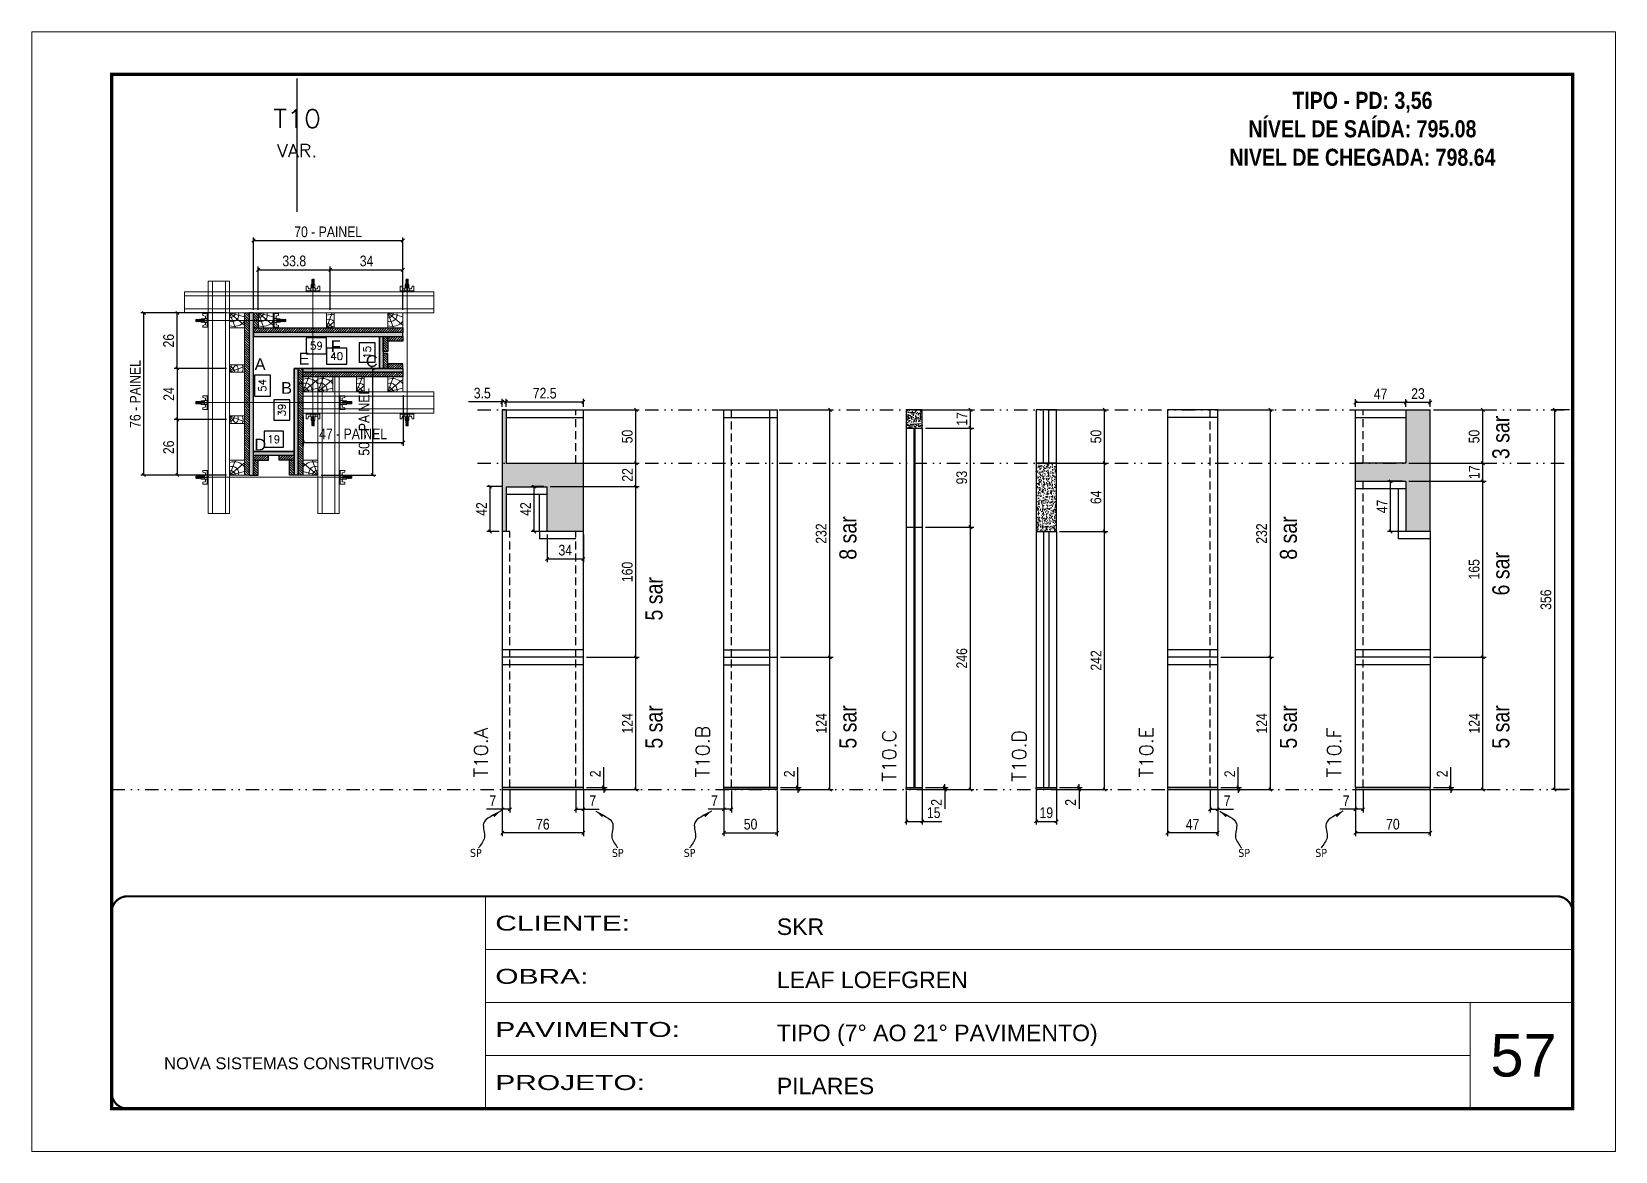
# Model space of a CAD drawing. Extents: x 14400 to 27878, y -21631 to 6985.
# Drawn here: x 14400 to 15885, y -10145 to -9095 of the extents above; entities that cross this region are included whole.
import ezdxf
from ezdxf.enums import TextEntityAlignment as Align

# ---------------------------------------------------------------- set-up
doc = ezdxf.new("R2010")
doc.units = 0
for name, pattern in [('CONTINUO', [0]), ('DASHED', [0.75, 0.5, -0.25]), ('DIVIDE2', [0.625, 0.25, -0.125, 0, -0.125, 0, -0.125]), ('HIDDEN', [0.375, 0.25, -0.125])]:
    doc.linetypes.add(name, pattern=pattern)
for name, color, linetype, lineweight in [('CARIMBO', 255, 'Continuous', 9), ('Folhas', 255, 'Continuous', 9), ('Hachura', 251, 'Continuous', 9), ('Madeira', 126, 'Continuous', 18), ('Perfil Metálico', 224, 'Continuous', 18), ('SARRAFO DE PRESSAO', 251, 'DASHED', 9), ('Texto Seção', 7, 'Continuous', 15)]:
    doc.layers.add(name, color=color, linetype=linetype, lineweight=lineweight)
for name, color, linetype in [('CHAPA', 1, 'Continuous'), ('COTA', 241, 'Continuous'), ('MEIO_PONT', 93, 'Continuous'), ('NOMENCLATURA', 7, 'Continuous'), ('Nível', 160, 'Continuous'), ('Painéis', 200, 'Continuous'), ('SARR_2.2x7', 40, 'Continuous'), ('SARRAFO', 251, 'Continuous'), ('Sarrafo de Pressão', 42, 'HIDDEN'), ('texto', 7, 'Continuous'), ('Texto de Titulo', 7, 'Continuous'), ('Texto Qtd Sarr', 242, 'Continuous'), ('TEXTO_GERAL', 7, 'Continuous')]:
    doc.layers.add(name, color=color, linetype=linetype)
doc.styles.add('ARIAL', font='arial.ttf')
doc.styles.add('ARIAL_NARROW', font='ARIALN.TTF', dxfattribs={"height": 0.2})
doc.styles.add('COTA TECNICA', font='techl___.ttf', dxfattribs={"height": 10})
doc.styles.add('COTA TECNICA 2X', font='techl___.ttf', dxfattribs={"height": 10})
doc.styles.add('COTA TECNICA-50', font='techl___.ttf', dxfattribs={"height": 10})
doc.styles.add('REGUA-120', font='ROMANS.shx', dxfattribs={"height": 15})
doc.styles.add('ROMANC', font='techb___.ttf', dxfattribs={"height": 2.5})
doc.styles.add('ROMANS', font='romans.shx')
doc.styles.get("Standard").update_dxf_attribs({"font": 'arial.ttf'})
doc.styles.add('Tecnologia', font='')
doc.styles.get('Tecnologia').set_extended_font_data('Forgotten Futurist')
doc.dimstyles.new('COTA PAINEL-50', dxfattribs={"dimtxt": 10, "dimasz": 3, "dimexe": 3, "dimexo": 3, "dimgap": 3, "dimtad": 1, "dimdec": 1, "dimzin": 12, "dimdsep": 46, "dimtxsty": 'COTA TECNICA-50', "dimblk1": 'OBLIQUE', "dimblk2": 'OBLIQUE', "dimsah": 1, "dimcen": 0.9, "dimclrd": 4, "dimclre": 4, "dimclrt": 240, "dimadec": 1, "dimazin": 3, "dimtfac": 1, "dimtdec": 1, "dimtmove": 0, "dimatfit": 3, "dimfxl": 1, "dimtolj": 1, "dimtzin": 12, "dimarcsym": 0})
doc.dimstyles.new('PAINEL', dxfattribs={"dimtxt": 10, "dimasz": 3, "dimexe": 3, "dimexo": 3, "dimgap": 3, "dimtad": 1, "dimdec": 1, "dimzin": 12, "dimdsep": 46, "dimtxsty": 'COTA TECNICA', "dimblk1": 'OBLIQUE', "dimblk2": 'OBLIQUE', "dimsah": 1, "dimcen": 0.9, "dimclrd": 4, "dimclre": 4, "dimclrt": 240, "dimadec": 1, "dimazin": 3, "dimtfac": 1, "dimtdec": 1, "dimtmove": 0, "dimatfit": 3, "dimfxl": 1, "dimtolj": 1, "dimtzin": 12, "dimarcsym": 0})
doc.dimstyles.new('SECAO PILAR', dxfattribs={"dimtxt": 10, "dimasz": 3, "dimexe": 3, "dimexo": 3, "dimgap": 3, "dimtad": 1, "dimdec": 1, "dimlfac": 0.5, "dimzin": 12, "dimdsep": 46, "dimtxsty": 'COTA TECNICA 2X', "dimblk1": 'OBLIQUE', "dimblk2": 'OBLIQUE', "dimsah": 1, "dimcen": 0.9, "dimclrd": 256, "dimclre": 256, "dimclrt": 256, "dimadec": 1, "dimazin": 3, "dimtfac": 1, "dimtdec": 1, "dimtmove": 0, "dimatfit": 3, "dimfxl": 1, "dimtolj": 1, "dimtzin": 12, "dimarcsym": 0})
doc.dimstyles.new('SECÇÃO 2', dxfattribs={"dimtxt": 7, "dimasz": 6, "dimexe": 0.18, "dimexo": 2, "dimgap": -4, "dimtad": 3, "dimdec": 1, "dimlfac": 0.5, "dimzin": 12, "dimdsep": 46, "dimtxsty": 'ROMANS', "dimblk": 'ARCHTICK', "dimcen": 0.09, "dimse1": 1, "dimse2": 1, "dimsd1": 1, "dimsd2": 1, "dimclrd": 180, "dimclre": 5, "dimclrt": 1, "dimadec": 0, "dimazin": 3, "dimtfac": 1, "dimtdec": 1, "dimtofl": 0, "dimtmove": 0, "dimatfit": 3, "dimldrblk": 'ARCHTICK', "dimfxl": 1, "dimtolj": 1, "dimtzin": 0, "dimarcsym": 0})
doc.dimstyles.get("Standard").update_dxf_attribs({"dimtxt": 0.18, "dimasz": 0.18, "dimexe": 0.18, "dimexo": 0.0625, "dimgap": 0.09, "dimtad": 0, "dimtih": 1, "dimtoh": 1, "dimdec": 4, "dimzin": 0, "dimdsep": 46, "dimtxsty": 'Standard', "dimcen": 0.09, "dimadec": 0, "dimazin": 0, "dimtfac": 1, "dimtdec": 4, "dimtofl": 0, "dimtmove": 0, "dimatfit": 3, "dimfxl": 1, "dimtolj": 1, "dimtzin": 0, "dimarcsym": 0})
pattern_1 = [(135, (-8283.431, -219.1968), (-1.12253202, -1.12253202), [])]
pattern_2 = [(225, (5155.0253, -32252.9568), (1.12253202, -1.12253202), [])]
pattern_3 = [(45, (23871.929, 13424.2595), (-1.12253202, 1.12253202), [])]
pattern_4 = [(315, (37633.3853, -18613.1005), (1.12253202, 1.12253202), [])]
pattern_5 = [(135, (-8275.031, -235.1968), (-1.12253202, -1.12253202), [])]

msp = doc.modelspace()

# ---------------------------------------------------------------- texts
at = {"layer": 'CARIMBO', "style": 'ARIAL'}
msp.add_text('57', height=40, dxfattribs=at).set_placement((15767.828, -10075.18))
at = {"layer": 'NOMENCLATURA', "style": 'ARIAL_NARROW'}
for s, p in [('3 sar', (15785.612, -9496.214)), ('8 sar', (15173.372, -9590.545)), ('8 sar', (15586.386, -9590.545)), ('6 sar', (15785.612, -9624.045)), ('5 sar', (14991.523, -9647.545)), ('5 sar', (14991.523, -9767.717)), ('5 sar', (15173.372, -9767.717)), ('5 sar', (15586.386, -9767.717)), ('5 sar', (15785.612, -9767.717))]:
    msp.add_text(s, height=16, rotation=90, dxfattribs=at).set_placement(p)
at = {"layer": 'NOMENCLATURA', "color": 2, "insert": (15647.806, -9151.739), "char_height": 16, "attachment_point": 2, "style": 'ROMANC'}
msp.add_mtext_dynamic_manual_height_columns('TIPO - PD: 3,56\\PNÍVEL DE SAÍDA: 795.08\\PNIVEL DE CHEGADA: 798.64', width=432.35115, gutter_width=1, heights=[0], dxfattribs=at)
at = {"layer": 'texto', "color": 0, "char_height": 7.5, "attachment_point": 5}
for insert in [(14816.503, -9865.532), (14949.528, -9865.532), (15016.881, -9865.532), (15536.92, -9865.532), (15609.122, -9865.532)]:
    msp.add_mtext('{\\fTahoma|b0|i0|c0|p34;\\C4;SP}', dxfattribs=dict(at, insert=insert))
at = {"layer": 'Texto Seção', "char_height": 13, "attachment_point": 7, "rotation": 90, "style": 'REGUA-120'}
for s, insert, width in [('T10.A', (14827.81, -9794.79), 285.32988), ('T10.B', (15035.658, -9794.79), 285.32988), ('T10.C', (15210.639, -9798.629), 370.6998), ('T10.D', (15332.412, -9798.629), 370.6998), ('T10.E', (15451.672, -9794.79), 285.32988), ('T10.F', (15627.899, -9794.79), 285.32988)]:
    msp.add_mtext(s, dxfattribs=dict(at, insert=insert, width=width))
at = {"layer": 'TEXTO_GERAL', "style": 'ARIAL'}
for s, p in [('F', (14685.139, -9390.321)), ('E', (14655.35, -9401.983)), ('C', (14718.916, -9404.253)), ('A', (14614.184, -9407.113)), ('B', (14639.012, -9429.446)), ('D', (14614.287, -9482.573))]:
    msp.add_text(s, height=11, dxfattribs=at).set_placement(p, align=Align.MIDDLE_CENTER)

# ---------------------------------------------------------------- blocks, each defined once
blk = doc.blocks.new('9999999999')
at = {"color": 30, "linetype": 'CONTINUO'}
for p, q in [((98564.6, 34230.2), (98564.6, 34429.4)), ((98564.6, 34379.6), (99584, 34379.6)), ((98564.6, 34329.8), (99488, 34329.8)), ((99584, 34329.8), (99488, 34329.8)), ((99488, 34329.8), (99488, 34230.2)), ((98564.6, 34280), (99488, 34280))]:
    blk.add_line(p, q, dxfattribs=at)
at = {"color": 30, "linetype": 'CONTINUO', "const_width": 2}
blk.add_lwpolyline([(99584, 34230.2), (99584, 34414.4, 0.414214), (99569, 34429.4), (98229, 34429.4, 0.414214), (98214, 34414.4), (98214, 34245.2, 0.414214), (98229, 34230.2), (99584, 34230.2)], format="xyb", dxfattribs=at)
at = {"layer": 'Folhas'}
blk.add_lwpolyline([(98139, 34190.2), (99624, 34190.2), (99624, 35240.2), (98139, 35240.2)], close=True, dxfattribs=at)
at = {"layer": 'Folhas', "color": 30, "const_width": 3}
blk.add_lwpolyline([(98214, 34230.2), (99584, 34230.2), (99584, 35200.2), (98214, 35200.2)], close=True, dxfattribs=at)
at = {"color": 7, "linetype": 'Continuous', "ltscale": 5, "style": 'ARIAL'}
for s, height, p in [('SKR', 15.48, (98837.7, 34393.1)), ('LEAF LOEFGREN', 15.483, (98837.7, 34343.3)), ('TIPO (7° AO 21° PAVIMENTO)', 15.483, (98837.7, 34293.5)), ('NOVA SISTEMAS CONSTRUTIVOS', 11.059, (98263.2, 34267.2)), ('PILARES', 15.48, (98837.7, 34243.7))]:
    blk.add_text(s, height=height, dxfattribs=at).set_placement(p)
at = {"layer": 'Folhas', "color": 7, "style": 'Tecnologia', "width": 1.5}
for s, p in [('CLIENTE:', (98573.7, 34397.2)), ('OBRA:', (98573.7, 34347.3)), ('PAVIMENTO:', (98573.7, 34297.5)), ('PROJETO:', (98573.7, 34247.7))]:
    blk.add_text(s, height=14, dxfattribs=at).set_placement(p)
blk = doc.blocks.new('PONTALETE')
at = {"layer": 'Madeira'}
for q in [(2.71, 7), (7, 5.76), (7, 1.74)]:
    blk.add_line((0, 0), q, dxfattribs=at)
blk.add_lwpolyline([(0, 0), (7, 0), (7, 7), (0, 7)], close=True, dxfattribs=at)
for centre, radius, start, end in [((2.04, 0.06), 6.23, 37.28179, 109.09128), ((1.09, 0.9), 3.19, 343.60304, 109.98471), ((-0.21, -0.78), 3.09, 14.63219, 86.0383)]:
    blk.add_arc(centre, radius, start, end, dxfattribs=at)
blk = doc.blocks.new('*D2696')
at = {"layer": 'COTA', "color": 180, "lineweight": -2, "transparency": 16777216}
for p, q in [((14623.8, -9417.3), (14608.8, -9417.3)), ((14608.8, -9417.3), (14608.8, -9437)), ((14623.8, -9437), (14623.8, -9417.3)), ((14608.8, -9437), (14623.8, -9437))]:
    blk.add_line(p, q, dxfattribs=at)
at = {"layer": 'Defpoints', "color": 0, "transparency": 16777216}
for p in [(14608, -9381.1), (14627.8, -9381.1), (14608, -9489.1)]:
    blk.add_point(p, dxfattribs=at)
at = {"layer": 'COTA', "color": 1, "transparency": 16777216, "insert": (14616.3, -9427.1), "char_height": 7, "attachment_point": 5, "rotation": 90, "style": 'ROMANS'}
blk.add_mtext('\\A1;54', dxfattribs=at)
blk = doc.blocks.new('_ArchTick')
at = {"color": 0, "linetype": 'ByBlock', "const_width": 0.15}
blk.add_lwpolyline([(-0.5, -0.5), (0.5, 0.5)], dxfattribs=at)
blk = doc.blocks.new('*D2697')
at = {"layer": 'COTA', "color": 180, "lineweight": -2, "transparency": 16777216}
for p, q in [((14676.5, -9382.3), (14657.5, -9382.3)), ((14657.5, -9382.3), (14657.5, -9397.3)), ((14676.5, -9397.3), (14676.5, -9382.3)), ((14657.5, -9397.3), (14676.5, -9397.3))]:
    blk.add_line(p, q, dxfattribs=at)
at = {"layer": 'Defpoints', "color": 0, "transparency": 16777216}
for p in [(14608, -9381.1), (14726, -9381.1), (14726, -9401.3)]:
    blk.add_point(p, dxfattribs=at)
at = {"layer": 'COTA', "color": 1, "transparency": 16777216, "insert": (14667, -9389.8), "char_height": 7, "attachment_point": 5, "style": 'ROMANS'}
blk.add_mtext('\\A1;59', dxfattribs=at)
blk = doc.blocks.new('*D2698')
at = {"layer": 'COTA', "color": 180, "lineweight": -2, "transparency": 16777216}
for p, q in [((14695.6, -9392.1), (14676.3, -9392.1)), ((14676.3, -9392.1), (14676.3, -9407.1)), ((14695.6, -9407.1), (14695.6, -9392.1)), ((14676.3, -9407.1), (14695.6, -9407.1))]:
    blk.add_line(p, q, dxfattribs=at)
at = {"layer": 'Defpoints', "color": 0, "transparency": 16777216}
for p in [(14646, -9411.1), (14726, -9411.1), (14726, -9411.1)]:
    blk.add_point(p, dxfattribs=at)
at = {"layer": 'COTA', "color": 1, "transparency": 16777216, "insert": (14686, -9399.6), "char_height": 7, "attachment_point": 5, "style": 'ROMANS'}
blk.add_mtext('\\A1;40', dxfattribs=at)
blk = doc.blocks.new('*D2699')
at = {"layer": 'COTA', "color": 180, "lineweight": -2, "transparency": 16777216}
for p, q in [((14722, -9387), (14707, -9387)), ((14707, -9387), (14707, -9405.3)), ((14722, -9405.3), (14722, -9387)), ((14707, -9405.3), (14722, -9405.3))]:
    blk.add_line(p, q, dxfattribs=at)
at = {"layer": 'Defpoints', "color": 0, "transparency": 16777216}
for p in [(14726, -9381.1), (14726, -9411.1), (14726, -9411.1)]:
    blk.add_point(p, dxfattribs=at)
at = {"layer": 'COTA', "color": 1, "transparency": 16777216, "insert": (14714.5, -9396.1), "char_height": 7, "attachment_point": 5, "rotation": 90, "style": 'ROMANS'}
blk.add_mtext('\\A1;15', dxfattribs=at)
blk = doc.blocks.new('*D2700')
at = {"layer": 'COTA', "color": 180, "lineweight": -2, "transparency": 16777216}
for p, q in [((14636, -9470.1), (14618, -9470.1)), ((14618, -9470.1), (14618, -9485.1)), ((14636, -9485.1), (14636, -9470.1)), ((14618, -9485.1), (14636, -9485.1))]:
    blk.add_line(p, q, dxfattribs=at)
at = {"layer": 'Defpoints', "color": 0, "transparency": 16777216}
for p in [(14608, -9489.1), (14608, -9489.1), (14646, -9489.1)]:
    blk.add_point(p, dxfattribs=at)
at = {"layer": 'COTA', "color": 1, "transparency": 16777216, "insert": (14627, -9477.6), "char_height": 7, "attachment_point": 5, "style": 'ROMANS'}
blk.add_mtext('\\A1;19', dxfattribs=at)
blk = doc.blocks.new('C')
at = {"layer": 'Hachura', "color": 0}
for p, q in [((0, 3.22), (0, -3.22)), ((0.45, 3.22), (0, 3.22)), ((0.46, 3.16), (0, 3.16)), ((0.46, 3.05), (0, 3.05)), ((0.46, 2.88), (0, 2.88)), ((0, 2.75), (0, -1.16)), ((0.46, 2.65), (0, 2.65)), ((0.46, 2.23), (0, 2.23)), ((0.46, 1.51), (0, 1.51)), ((0.39, 0.49), (0.17, 0.49)), ((0.45, -3.23), (0.45, 3.22)), ((0.45, 3.22), (2.58, 3.22)), ((1.74, 0.97), (0.45, 0.97)), ((1.45, 0.1), (0.45, 0.1)), ((1.35, 1.94), (1.35, 0.96)), ((2.58, 2.39), (1.47, 2.09)), ((1.74, -0.97), (1.74, 0.97)), ((1.74, 0.97), (1.74, 0.84)), ((1.74, 0.97), (1.74, 0.84)), ((1.74, 0.84), (3.35, 0.84)), ((3.35, 0.45), (1.74, 0.45)), ((2.58, 3.22), (2.58, 2.39)), ((3.32, 0.84), (3.32, -0.84)), ((3.35, 0.84), (3.35, -0.84)), ((3.68, 0.45), (3.35, 0.45)), ((3.84, -0.52), (3.35, 0.45)), ((3.35, 0.06), (3.67, -0.57)), ((3.68, 0.45), (4.16, -0.52)), ((3.72, 0.5), (4.25, -0.57)), ((4.37, -0.55), (3.83, 0.53)), ((4.15, 0.45), (3.93, 0.45)), ((4.42, -0.52), (3.93, 0.45)), ((4.15, 0.45), (4.26, 0.45)), ((4.26, 0.45), (4.74, -0.52)), ((4.3, 0.5), (4.83, -0.57)), ((4.95, -0.55), (4.41, 0.53)), ((4.51, 0.45), (4.84, 0.45)), ((5, -0.52), (4.51, 0.45)), ((4.84, 0.45), (5.32, -0.52)), ((4.88, 0.5), (5.41, -0.57)), ((5.53, -0.55), (4.99, 0.53)), ((5.58, -0.52), (5.09, 0.45)), ((5.42, 0.45), (5.09, 0.45)), ((5.58, -0.52), (5.09, 0.45)), ((5.42, 0.45), (5.74, -0.19)), ((5.46, 0.5), (5.74, -0.07)), ((5.74, 0.19), (5.57, 0.53)), ((5.74, 0.32), (5.68, 0.45)), ((5.68, 0.45), (5.74, 0.45)), ((5.74, 0.45), (5.9, 0.29)), ((5.74, 0.45), (5.74, -0.52)), ((5.9, -0.36), (5.9, 0.29)), ((0.45, 0), (0, 0)), ((0.46, -1.52), (0, -1.52)), ((0.46, -2.23), (0, -2.23)), ((0.46, -2.65), (0, -2.65)), ((0.46, -2.88), (0, -2.88)), ((0.46, -3.05), (0, -3.05)), ((0.46, -3.16), (0, -3.16)), ((0, -3.22), (2.57, -3.22)), ((0.08, -0.48), (0.29, -0.48)), ((0.29, -0.48), (0.4, -0.48)), ((0.45, 0), (0.45, -0.97)), ((0.45, -0.16), (1.45, -0.16)), ((0.45, -0.65), (0.45, -0.32)), ((0.45, -3.23), (0.45, -0.65)), ((0.45, -0.97), (1.74, -0.97)), ((1.35, -1.94), (1.35, -0.97)), ((2.58, -2.39), (1.47, -2.1)), ((3.35, -0.32), (1.74, -0.32)), ((3.35, -0.84), (1.74, -0.84)), ((2.58, -3.23), (2.58, -2.39)), ((3.35, -0.07), (3.58, -0.52)), ((3.35, -0.52), (3.58, -0.52)), ((3.84, -0.52), (4.16, -0.52)), ((4.42, -0.52), (4.74, -0.52)), ((4.63, -0.52), (4.74, -0.52)), ((5, -0.52), (5.32, -0.52)), ((5.58, -0.52), (5.74, -0.52)), ((5.74, -0.52), (5.9, -0.36)), ((5.74, -0.52), (5.74, -0.52))]:
    blk.add_line(p, q, dxfattribs=at)
for centre, radius, start, end in [((1.52, 1.94), 0.161, 104.74356, 180), ((1.44, -0.03), 0.129, 272.69497, 87.30503), ((3.81, 0.39), 0.143, 25.56881, 154.43119), ((4.39, 0.39), 0.143, 25.56881, 154.43119), ((4.97, 0.39), 0.143, 25.56881, 154.43119), ((5.55, 0.39), 0.143, 25.56881, 154.43119), ((0.17, -0.37), 0.174, 221.74404, 317.85924), ((1.52, -1.94), 0.161, 180, 255.25644), ((3.71, -0.4), 0.174, 222.14076, 318.25596), ((4.29, -0.4), 0.174, 222.14076, 318.25596), ((4.87, -0.4), 0.174, 222.14076, 318.25596), ((5.45, -0.4), 0.174, 222.14076, 318.25596), ((5.61, -0.4), 0.174, 317.85924, 318.25596)]:
    blk.add_arc(centre, radius, start, end, dxfattribs=at)
blk = doc.blocks.new('titulo1')
at = {"layer": 'Defpoints', "color": 252, "linetype": 'HIDDEN', "ltscale": 2}
blk.add_line((0, 0), (0, 125), dxfattribs=at)
at = {"layer": 'Defpoints', "style": 'ROMANS', "oblique": 15}
blk.add_attdef('FOLHA', text='', height=10, dxfattribs=at).set_placement((0, 15.6), align=Align.MIDDLE_CENTER)
at = {"layer": 'Texto Qtd Sarr', "color": 3, "style": 'ROMANS', "oblique": 15}
for tag, height, p in [('TITULO', 17, (0, 71.4)), ('SEÇÃO', 12, (0, 41.5))]:
    blk.add_attdef(tag, text='', height=height, dxfattribs=at).set_placement(p, align=Align.MIDDLE_CENTER)
blk = doc.blocks.new('_Oblique')
at = {"color": 0, "linetype": 'ByBlock', "lineweight": -2}
blk.add_line((-0.5, -0.5), (0.5, 0.5), dxfattribs=at)
blk = doc.blocks.new('*D2701')
at = {"layer": 'COTA', "lineweight": -2, "transparency": 16777216}
for p, q in [((14582.6, -9359.1), (14502.2, -9359.1)), ((14505.2, -9511.1), (14505.2, -9359.1)), ((14582.6, -9511.1), (14502.2, -9511.1))]:
    blk.add_line(p, q, dxfattribs=at)
at = {"layer": 'Defpoints', "color": 0, "transparency": 16777216}
for p in [(14505.2, -9359.1), (14585.6, -9359.1), (14585.6, -9511.1)]:
    blk.add_point(p, dxfattribs=at)
at = {"layer": 'COTA', "lineweight": -2, "transparency": 16777216, "xscale": 3, "yscale": 3, "zscale": 3}
for p, rotation in [((14505.2, -9359.1), 90), ((14505.2, -9511.1), 270)]:
    blk.add_blockref('_Oblique', p, dxfattribs=dict(at, rotation=rotation))
at = {"layer": 'COTA', "transparency": 16777216, "insert": (14497.1, -9435.1), "char_height": 10, "attachment_point": 5, "rotation": 90, "style": 'COTA TECNICA 2X'}
blk.add_mtext('\\A1;76 - PAINEL', dxfattribs=at)
blk = doc.blocks.new('*D2702')
at = {"layer": 'COTA', "lineweight": -2, "transparency": 16777216}
for p, q in [((14608, -9356.1), (14608, -9288.2)), ((14608, -9291.2), (14748, -9291.2)), ((14748, -9356.1), (14748, -9288.2))]:
    blk.add_line(p, q, dxfattribs=at)
at = {"layer": 'Defpoints', "color": 0, "transparency": 16777216}
for p in [(14748, -9291.2), (14608, -9359.1), (14748, -9359.1)]:
    blk.add_point(p, dxfattribs=at)
at = {"layer": 'COTA', "lineweight": -2, "transparency": 16777216, "xscale": 3, "yscale": 3, "zscale": 3, "rotation": 180}
blk.add_blockref('_Oblique', (14608, -9291.2), dxfattribs=at)
at = {"layer": 'COTA', "lineweight": -2, "transparency": 16777216, "xscale": 3, "yscale": 3, "zscale": 3}
blk.add_blockref('_Oblique', (14748, -9291.2), dxfattribs=at)
at = {"layer": 'COTA', "transparency": 16777216, "insert": (14678, -9283.1), "char_height": 10, "attachment_point": 5, "style": 'COTA TECNICA 2X'}
blk.add_mtext('\\A1;70 - PAINEL', dxfattribs=at)
blk = doc.blocks.new('*D2703')
at = {"layer": 'COTA', "lineweight": -2, "transparency": 16777216}
for p, q in [((14689, -9411.1), (14722.8, -9411.1)), ((14719.8, -9511.1), (14719.8, -9411.1)), ((14671.4, -9511.1), (14722.8, -9511.1))]:
    blk.add_line(p, q, dxfattribs=at)
at = {"layer": 'Defpoints', "color": 0, "transparency": 16777216}
for p in [(14686, -9411.1), (14719.8, -9411.1), (14668.4, -9511.1)]:
    blk.add_point(p, dxfattribs=at)
at = {"layer": 'COTA', "lineweight": -2, "transparency": 16777216, "xscale": 3, "yscale": 3, "zscale": 3}
for p, rotation in [((14719.8, -9411.1), 90), ((14719.8, -9511.1), 270)]:
    blk.add_blockref('_Oblique', p, dxfattribs=dict(at, rotation=rotation))
at = {"layer": 'COTA', "transparency": 16777216, "insert": (14711.7, -9461.1), "char_height": 10, "attachment_point": 5, "rotation": 90, "style": 'COTA TECNICA 2X'}
blk.add_mtext('\\A1;50 - PAINEL', dxfattribs=at)
blk = doc.blocks.new('*D2704')
at = {"layer": 'COTA', "lineweight": -2, "transparency": 16777216}
for p, q in [((14748.4, -9436.1), (14748.4, -9483.6)), ((14654.4, -9456.1), (14654.4, -9483.6)), ((14654.4, -9480.6), (14748.4, -9480.6))]:
    blk.add_line(p, q, dxfattribs=at)
at = {"layer": 'Defpoints', "color": 0, "transparency": 16777216}
for p in [(14748.4, -9433.1), (14654.4, -9453.1), (14748.4, -9480.6)]:
    blk.add_point(p, dxfattribs=at)
at = {"layer": 'COTA', "lineweight": -2, "transparency": 16777216, "xscale": 3, "yscale": 3, "zscale": 3, "rotation": 180}
blk.add_blockref('_Oblique', (14654.4, -9480.6), dxfattribs=at)
at = {"layer": 'COTA', "lineweight": -2, "transparency": 16777216, "xscale": 3, "yscale": 3, "zscale": 3}
blk.add_blockref('_Oblique', (14748.4, -9480.6), dxfattribs=at)
at = {"layer": 'COTA', "transparency": 16777216, "insert": (14701.4, -9472.5), "char_height": 10, "attachment_point": 5, "style": 'COTA TECNICA 2X'}
blk.add_mtext('\\A1;47 - PAINEL', dxfattribs=at)
blk = doc.blocks.new('MEIO PONTALETE')
at = {"layer": 'Madeira'}
for q in [(2.71, 7), (3.5, 2.88), (3.5, 0.87)]:
    blk.add_line((0, 0), q, dxfattribs=at)
blk.add_lwpolyline([(0, 0), (3.5, 0), (3.5, 7), (0, 7)], close=True, dxfattribs=at)
for centre, radius, start, end in [((2.04, 0.06), 6.23, 76.44987, 109.09128), ((1.09, 0.9), 3.19, 40.90626, 109.98471), ((-0.21, -0.78), 3.09, 14.63219, 86.0383)]:
    blk.add_arc(centre, radius, start, end, dxfattribs=at)
blk = doc.blocks.new('*D2705')
at = {"layer": 'COTA', "lineweight": -2, "transparency": 16777216}
for p, q in [((14562.6, -9359.1), (14533.5, -9359.1)), ((14536.5, -9411.1), (14536.5, -9359.1)), ((14582.6, -9411.1), (14533.5, -9411.1))]:
    blk.add_line(p, q, dxfattribs=at)
at = {"layer": 'Defpoints', "color": 0, "transparency": 16777216}
for p in [(14536.5, -9359.1), (14565.6, -9359.1), (14585.6, -9411.1)]:
    blk.add_point(p, dxfattribs=at)
at = {"layer": 'COTA', "lineweight": -2, "transparency": 16777216, "xscale": 3, "yscale": 3, "zscale": 3}
for p, rotation in [((14536.5, -9359.1), 90), ((14536.5, -9411.1), 270)]:
    blk.add_blockref('_Oblique', p, dxfattribs=dict(at, rotation=rotation))
at = {"layer": 'COTA', "transparency": 16777216, "insert": (14528.4, -9385.1), "char_height": 10, "attachment_point": 5, "rotation": 90, "style": 'COTA TECNICA 2X'}
blk.add_mtext('\\A1;26', dxfattribs=at)
blk = doc.blocks.new('*D2694')
at = {"layer": 'COTA', "lineweight": -2, "transparency": 16777216}
for p, q in [((14612.4, -9356.1), (14612.4, -9315.6)), ((14612.4, -9318.6), (14680, -9318.6)), ((14680, -9356.1), (14680, -9315.6))]:
    blk.add_line(p, q, dxfattribs=at)
at = {"layer": 'Defpoints', "color": 0, "transparency": 16777216}
for p in [(14680, -9318.6), (14612.4, -9359.1), (14680, -9359.1)]:
    blk.add_point(p, dxfattribs=at)
at = {"layer": 'COTA', "lineweight": -2, "transparency": 16777216, "xscale": 3, "yscale": 3, "zscale": 3, "rotation": 180}
blk.add_blockref('_Oblique', (14612.4, -9318.6), dxfattribs=at)
at = {"layer": 'COTA', "lineweight": -2, "transparency": 16777216, "xscale": 3, "yscale": 3, "zscale": 3}
blk.add_blockref('_Oblique', (14680, -9318.6), dxfattribs=at)
at = {"layer": 'COTA', "transparency": 16777216, "insert": (14646.2, -9310.4), "char_height": 10, "attachment_point": 5, "style": 'COTA TECNICA 2X'}
blk.add_mtext('\\A1;33.8', dxfattribs=at)
blk = doc.blocks.new('*D2695')
at = {"layer": 'COTA', "lineweight": -2, "transparency": 16777216}
for p, q in [((14680, -9356.1), (14680, -9315.6)), ((14680, -9318.6), (14748, -9318.6)), ((14748, -9356.1), (14748, -9315.6))]:
    blk.add_line(p, q, dxfattribs=at)
at = {"layer": 'Defpoints', "color": 0, "transparency": 16777216}
for p in [(14748, -9318.6), (14680, -9359.1), (14748, -9359.1)]:
    blk.add_point(p, dxfattribs=at)
at = {"layer": 'COTA', "lineweight": -2, "transparency": 16777216, "xscale": 3, "yscale": 3, "zscale": 3, "rotation": 180}
blk.add_blockref('_Oblique', (14680, -9318.6), dxfattribs=at)
at = {"layer": 'COTA', "lineweight": -2, "transparency": 16777216, "xscale": 3, "yscale": 3, "zscale": 3}
blk.add_blockref('_Oblique', (14748, -9318.6), dxfattribs=at)
at = {"layer": 'COTA', "transparency": 16777216, "insert": (14714, -9310.4), "char_height": 10, "attachment_point": 5, "style": 'COTA TECNICA 2X'}
blk.add_mtext('\\A1;34', dxfattribs=at)
blk = doc.blocks.new('*D2659')
at = {"layer": 'COTA', "color": 4, "lineweight": -2, "transparency": 16777216}
for p, q in [((15842, -9450), (15825.1, -9450)), ((15828.1, -9806), (15828.1, -9450)), ((15842, -9806), (15825.1, -9806))]:
    blk.add_line(p, q, dxfattribs=at)
at = {"layer": 'Defpoints', "color": 0, "transparency": 16777216}
for p in [(15828.1, -9450), (15845, -9450), (15845, -9806)]:
    blk.add_point(p, dxfattribs=at)
at = {"layer": 'COTA', "color": 4, "lineweight": -2, "transparency": 16777216, "xscale": 3, "yscale": 3, "zscale": 3}
for p, rotation in [((15828.1, -9450), 90), ((15828.1, -9806), 270)]:
    blk.add_blockref('_Oblique', p, dxfattribs=dict(at, rotation=rotation))
at = {"layer": 'COTA', "color": 240, "transparency": 16777216, "insert": (15819.9, -9628), "char_height": 10, "attachment_point": 5, "rotation": 90, "style": 'COTA TECNICA'}
blk.add_mtext('\\A1;356', dxfattribs=at)
blk = doc.blocks.new('*D2660')
at = {"layer": 'COTA', "color": 4, "lineweight": -2, "transparency": 16777216}
for p, q in [((14841.3, -9807), (14841.3, -9849.7)), ((14917.3, -9807), (14917.3, -9849.7)), ((14917.3, -9846.7), (14841.3, -9846.7))]:
    blk.add_line(p, q, dxfattribs=at)
at = {"layer": 'Defpoints', "color": 0, "transparency": 16777216}
for p in [(14841.3, -9804), (14917.3, -9804), (14841.3, -9846.7)]:
    blk.add_point(p, dxfattribs=at)
at = {"layer": 'COTA', "color": 4, "lineweight": -2, "transparency": 16777216, "xscale": 3, "yscale": 3, "zscale": 3, "rotation": 180}
blk.add_blockref('_Oblique', (14841.3, -9846.7), dxfattribs=at)
at = {"layer": 'COTA', "color": 4, "lineweight": -2, "transparency": 16777216, "xscale": 3, "yscale": 3, "zscale": 3}
blk.add_blockref('_Oblique', (14917.3, -9846.7), dxfattribs=at)
at = {"layer": 'COTA', "color": 240, "transparency": 16777216, "insert": (14879.3, -9838.6), "char_height": 10, "attachment_point": 5, "style": 'COTA TECNICA'}
blk.add_mtext('\\A1;76', dxfattribs=at)
blk = doc.blocks.new('*D2661')
at = {"layer": 'COTA', "color": 4, "lineweight": -2, "transparency": 16777216}
for p, q in [((14910.3, -9807), (14910.3, -9827.6)), ((14917.3, -9809), (14917.3, -9827.6)), ((14910.3, -9824.6), (14917.3, -9824.6)), ((14917.3, -9824.6), (14932, -9824.6))]:
    blk.add_line(p, q, dxfattribs=at)
at = {"layer": 'Defpoints', "color": 0, "transparency": 16777216}
for p in [(14910.3, -9804), (14917.3, -9806), (14917.3, -9824.6)]:
    blk.add_point(p, dxfattribs=at)
at = {"layer": 'COTA', "color": 4, "lineweight": -2, "transparency": 16777216, "xscale": 3, "yscale": 3, "zscale": 3, "rotation": 180}
blk.add_blockref('_Oblique', (14910.3, -9824.6), dxfattribs=at)
at = {"layer": 'COTA', "color": 4, "lineweight": -2, "transparency": 16777216, "xscale": 3, "yscale": 3, "zscale": 3}
blk.add_blockref('_Oblique', (14917.3, -9824.6), dxfattribs=at)
at = {"layer": 'COTA', "color": 240, "transparency": 16777216, "insert": (14926.1, -9816.5), "char_height": 10, "attachment_point": 5, "style": 'COTA TECNICA-50'}
blk.add_mtext('\\A1;7', dxfattribs=at)
blk = doc.blocks.new('*D2662')
at = {"layer": 'COTA', "color": 4, "lineweight": -2, "transparency": 16777216}
for p, q in [((14841.3, -9809), (14841.3, -9827.6)), ((14848.3, -9807), (14848.3, -9827.6)), ((14841.3, -9824.6), (14826.5, -9824.6)), ((14848.3, -9824.6), (14841.3, -9824.6))]:
    blk.add_line(p, q, dxfattribs=at)
at = {"layer": 'Defpoints', "color": 0, "transparency": 16777216}
for p in [(14841.3, -9806), (14848.3, -9804), (14841.3, -9824.6)]:
    blk.add_point(p, dxfattribs=at)
at = {"layer": 'COTA', "color": 4, "lineweight": -2, "transparency": 16777216, "xscale": 3, "yscale": 3, "zscale": 3, "rotation": 180}
blk.add_blockref('_Oblique', (14841.3, -9824.6), dxfattribs=at)
at = {"layer": 'COTA', "color": 4, "lineweight": -2, "transparency": 16777216, "xscale": 3, "yscale": 3, "zscale": 3}
blk.add_blockref('_Oblique', (14848.3, -9824.6), dxfattribs=at)
at = {"layer": 'COTA', "color": 240, "transparency": 16777216, "insert": (14832.4, -9816.5), "char_height": 10, "attachment_point": 5, "style": 'COTA TECNICA-50'}
blk.add_mtext('\\A1;7', dxfattribs=at)
blk = doc.blocks.new('*D2683')
at = {"layer": 'COTA', "color": 4, "linetype": 'ByBlock', "lineweight": -2, "transparency": 16777216}
for p, q in [((14920.3, -9682), (14969.6, -9682)), ((14966.6, -9806), (14966.6, -9682)), ((14920.3, -9806), (14969.6, -9806))]:
    blk.add_line(p, q, dxfattribs=at)
at = {"layer": 'Defpoints', "color": 0, "linetype": 'ByBlock', "transparency": 16777216}
for p in [(14917.3, -9682), (14966.6, -9682), (14917.3, -9806)]:
    blk.add_point(p, dxfattribs=at)
at = {"layer": 'COTA', "color": 4, "linetype": 'ByBlock', "lineweight": -2, "transparency": 16777216, "xscale": 3, "yscale": 3, "zscale": 3}
for p, rotation in [((14966.6, -9682), 90), ((14966.6, -9806), 270)]:
    blk.add_blockref('_Oblique', p, dxfattribs=dict(at, rotation=rotation))
at = {"layer": 'COTA', "color": 240, "linetype": 'ByBlock', "transparency": 16777216, "insert": (14958.6, -9744), "char_height": 10, "attachment_point": 5, "rotation": 90, "style": 'COTA TECNICA'}
blk.add_mtext('\\A1;124', dxfattribs=at)
blk = doc.blocks.new('*D2663')
at = {"layer": 'COTA', "color": 4, "lineweight": -2, "transparency": 16777216}
for p, q in [((14936.5, -9804), (14936.5, -9785.2)), ((14920.3, -9804), (14939.5, -9804)), ((14920.3, -9806), (14939.5, -9806)), ((14936.5, -9806), (14936.5, -9804)), ((14936.5, -9806), (14936.5, -9809))]:
    blk.add_line(p, q, dxfattribs=at)
at = {"layer": 'Defpoints', "color": 0, "transparency": 16777216}
for p in [(14917.3, -9804), (14917.3, -9806), (14936.5, -9806)]:
    blk.add_point(p, dxfattribs=at)
at = {"layer": 'COTA', "color": 4, "lineweight": -2, "transparency": 16777216, "xscale": 3, "yscale": 3, "zscale": 3}
for p, rotation in [((14936.5, -9804), 270), ((14936.5, -9806), 90)]:
    blk.add_blockref('_Oblique', p, dxfattribs=dict(at, rotation=rotation))
at = {"layer": 'COTA', "color": 240, "transparency": 16777216, "insert": (14928.5, -9791.3), "char_height": 10, "attachment_point": 5, "rotation": 90, "style": 'COTA TECNICA-50'}
blk.add_mtext('\\A1;2', dxfattribs=at)
blk = doc.blocks.new('*D2684')
at = {"layer": 'COTA', "color": 4, "linetype": 'ByBlock', "lineweight": -2, "transparency": 16777216}
for p, q in [((14920.3, -9682), (14969.6, -9682)), ((14966.6, -9806), (14966.6, -9682)), ((14920.3, -9806), (14969.6, -9806))]:
    blk.add_line(p, q, dxfattribs=at)
at = {"layer": 'Defpoints', "color": 0, "linetype": 'ByBlock', "transparency": 16777216}
for p in [(14917.3, -9682), (14966.6, -9682), (14917.3, -9806)]:
    blk.add_point(p, dxfattribs=at)
at = {"layer": 'COTA', "color": 4, "linetype": 'ByBlock', "lineweight": -2, "transparency": 16777216, "xscale": 3, "yscale": 3, "zscale": 3}
for p, rotation in [((14966.6, -9682), 90), ((14966.6, -9806), 270)]:
    blk.add_blockref('_Oblique', p, dxfattribs=dict(at, rotation=rotation))
at = {"layer": 'COTA', "color": 240, "linetype": 'ByBlock', "transparency": 16777216, "insert": (14958.6, -9744), "char_height": 10, "attachment_point": 5, "rotation": 90, "style": 'COTA TECNICA'}
blk.add_mtext('\\A1;124', dxfattribs=at)
blk = doc.blocks.new('*D2685')
at = {"layer": 'COTA', "color": 4, "lineweight": -2, "transparency": 16777216}
for p, q in [((14886.3, -9522), (14969.6, -9522)), ((14966.6, -9682), (14966.6, -9522)), ((14920.3, -9682), (14969.6, -9682))]:
    blk.add_line(p, q, dxfattribs=at)
at = {"layer": 'Defpoints', "color": 0, "transparency": 16777216}
for p in [(14883.3, -9522), (14966.6, -9522), (14917.3, -9682)]:
    blk.add_point(p, dxfattribs=at)
at = {"layer": 'COTA', "color": 4, "lineweight": -2, "transparency": 16777216, "xscale": 3, "yscale": 3, "zscale": 3}
for p, rotation in [((14966.6, -9522), 90), ((14966.6, -9682), 270)]:
    blk.add_blockref('_Oblique', p, dxfattribs=dict(at, rotation=rotation))
at = {"layer": 'COTA', "color": 240, "transparency": 16777216, "insert": (14958.5, -9602), "char_height": 10, "attachment_point": 5, "rotation": 90, "style": 'COTA TECNICA'}
blk.add_mtext('\\A1;160', dxfattribs=at)
blk = doc.blocks.new('*D2664')
at = {"layer": 'COTA', "color": 4, "lineweight": -2, "transparency": 16777216}
for p, q in [((15049.1, -9807), (15049.1, -9849.7)), ((15099.1, -9807), (15099.1, -9849.7)), ((15049.1, -9846.7), (15099.1, -9846.7))]:
    blk.add_line(p, q, dxfattribs=at)
at = {"layer": 'Defpoints', "color": 0, "transparency": 16777216}
for p in [(15049.1, -9804), (15099.1, -9804), (15099.1, -9846.7)]:
    blk.add_point(p, dxfattribs=at)
at = {"layer": 'COTA', "color": 4, "lineweight": -2, "transparency": 16777216, "xscale": 3, "yscale": 3, "zscale": 3, "rotation": 180}
blk.add_blockref('_Oblique', (15049.1, -9846.7), dxfattribs=at)
at = {"layer": 'COTA', "color": 4, "lineweight": -2, "transparency": 16777216, "xscale": 3, "yscale": 3, "zscale": 3}
blk.add_blockref('_Oblique', (15099.1, -9846.7), dxfattribs=at)
at = {"layer": 'COTA', "color": 240, "transparency": 16777216, "insert": (15074.1, -9838.6), "char_height": 10, "attachment_point": 5, "style": 'COTA TECNICA'}
blk.add_mtext('\\A1;50', dxfattribs=at)
blk = doc.blocks.new('*D2665')
at = {"layer": 'COTA', "color": 4, "lineweight": -2, "transparency": 16777216}
for p, q in [((15049.1, -9809), (15049.1, -9827.6)), ((15056.1, -9807), (15056.1, -9827.6)), ((15049.1, -9824.6), (15034.4, -9824.6)), ((15056.1, -9824.6), (15049.1, -9824.6))]:
    blk.add_line(p, q, dxfattribs=at)
at = {"layer": 'Defpoints', "color": 0, "transparency": 16777216}
for p in [(15049.1, -9806), (15056.1, -9804), (15049.1, -9824.6)]:
    blk.add_point(p, dxfattribs=at)
at = {"layer": 'COTA', "color": 4, "lineweight": -2, "transparency": 16777216, "xscale": 3, "yscale": 3, "zscale": 3, "rotation": 180}
blk.add_blockref('_Oblique', (15049.1, -9824.6), dxfattribs=at)
at = {"layer": 'COTA', "color": 4, "lineweight": -2, "transparency": 16777216, "xscale": 3, "yscale": 3, "zscale": 3}
blk.add_blockref('_Oblique', (15056.1, -9824.6), dxfattribs=at)
at = {"layer": 'COTA', "color": 240, "transparency": 16777216, "insert": (15040.3, -9816.5), "char_height": 10, "attachment_point": 5, "style": 'COTA TECNICA-50'}
blk.add_mtext('\\A1;7', dxfattribs=at)
blk = doc.blocks.new('*D2666')
at = {"layer": 'COTA', "color": 4, "lineweight": -2, "transparency": 16777216}
for p, q in [((15118.4, -9804), (15118.4, -9785.2)), ((15102.1, -9804), (15121.4, -9804)), ((15102.1, -9806), (15121.4, -9806)), ((15118.4, -9806), (15118.4, -9804)), ((15118.4, -9806), (15118.4, -9809))]:
    blk.add_line(p, q, dxfattribs=at)
at = {"layer": 'Defpoints', "color": 0, "transparency": 16777216}
for p in [(15099.1, -9804), (15099.1, -9806), (15118.4, -9806)]:
    blk.add_point(p, dxfattribs=at)
at = {"layer": 'COTA', "color": 4, "lineweight": -2, "transparency": 16777216, "xscale": 3, "yscale": 3, "zscale": 3}
for p, rotation in [((15118.4, -9804), 270), ((15118.4, -9806), 90)]:
    blk.add_blockref('_Oblique', p, dxfattribs=dict(at, rotation=rotation))
at = {"layer": 'COTA', "color": 240, "transparency": 16777216, "insert": (15110.4, -9791.3), "char_height": 10, "attachment_point": 5, "rotation": 90, "style": 'COTA TECNICA-50'}
blk.add_mtext('\\A1;2', dxfattribs=at)
blk = doc.blocks.new('*D2667')
at = {"layer": 'COTA', "color": 4, "lineweight": -2, "transparency": 16777216}
for p, q in [((15220.1, -9807), (15220.1, -9838.9)), ((15235.1, -9807), (15235.1, -9838.9)), ((15220.1, -9835.9), (15235.1, -9835.9)), ((15235.1, -9835.9), (15253.5, -9835.9))]:
    blk.add_line(p, q, dxfattribs=at)
at = {"layer": 'Defpoints', "color": 0, "transparency": 16777216}
for p in [(15220.1, -9804), (15235.1, -9804), (15235.1, -9835.9)]:
    blk.add_point(p, dxfattribs=at)
at = {"layer": 'COTA', "color": 4, "lineweight": -2, "transparency": 16777216, "xscale": 3, "yscale": 3, "zscale": 3, "rotation": 180}
blk.add_blockref('_Oblique', (15220.1, -9835.9), dxfattribs=at)
at = {"layer": 'COTA', "color": 4, "lineweight": -2, "transparency": 16777216, "xscale": 3, "yscale": 3, "zscale": 3}
blk.add_blockref('_Oblique', (15235.1, -9835.9), dxfattribs=at)
at = {"layer": 'COTA', "color": 240, "transparency": 16777216, "insert": (15245.8, -9827.8), "char_height": 10, "attachment_point": 5, "style": 'COTA TECNICA'}
blk.add_mtext('\\A1;15', dxfattribs=at)
blk = doc.blocks.new('*D2668')
at = {"layer": 'COTA', "color": 4, "lineweight": -2, "transparency": 16777216}
for p, q in [((15238.1, -9804), (15259.3, -9804)), ((15238.1, -9806), (15259.3, -9806)), ((15256.3, -9804), (15256.3, -9801)), ((15256.3, -9804), (15256.3, -9806)), ((15256.3, -9806), (15256.3, -9824.2))]:
    blk.add_line(p, q, dxfattribs=at)
at = {"layer": 'Defpoints', "color": 0, "transparency": 16777216}
for p in [(15235.1, -9804), (15235.1, -9806), (15256.3, -9804)]:
    blk.add_point(p, dxfattribs=at)
at = {"layer": 'COTA', "color": 4, "lineweight": -2, "transparency": 16777216, "xscale": 3, "yscale": 3, "zscale": 3}
for p, rotation in [((15256.3, -9804), 270), ((15256.3, -9806), 90)]:
    blk.add_blockref('_Oblique', p, dxfattribs=dict(at, rotation=rotation))
at = {"layer": 'COTA', "color": 240, "transparency": 16777216, "insert": (15248.3, -9818.1), "char_height": 10, "attachment_point": 5, "rotation": 90, "style": 'COTA TECNICA-50'}
blk.add_mtext('\\A1;2', dxfattribs=at)
blk = doc.blocks.new('*D2669')
at = {"layer": 'COTA', "color": 4, "lineweight": -2, "transparency": 16777216}
for p, q in [((15238.1, -9560), (15283.3, -9560)), ((15280.3, -9806), (15280.3, -9560)), ((15238.1, -9806), (15283.3, -9806))]:
    blk.add_line(p, q, dxfattribs=at)
at = {"layer": 'Defpoints', "color": 0, "transparency": 16777216}
for p in [(15235.1, -9560), (15280.3, -9560), (15235.1, -9806)]:
    blk.add_point(p, dxfattribs=at)
at = {"layer": 'COTA', "color": 4, "lineweight": -2, "transparency": 16777216, "xscale": 3, "yscale": 3, "zscale": 3}
for p, rotation in [((15280.3, -9560), 90), ((15280.3, -9806), 270)]:
    blk.add_blockref('_Oblique', p, dxfattribs=dict(at, rotation=rotation))
at = {"layer": 'COTA', "color": 240, "transparency": 16777216, "insert": (15272.2, -9683), "char_height": 10, "attachment_point": 5, "rotation": 90, "style": 'COTA TECNICA-50'}
blk.add_mtext('\\A1;246', dxfattribs=at)
blk = doc.blocks.new('*D2686')
at = {"layer": 'COTA', "color": 4, "lineweight": -2, "transparency": 16777216}
for p, q in [((15238.1, -9450), (15283.3, -9450)), ((15280.3, -9467), (15280.3, -9450)), ((15238.1, -9467), (15283.3, -9467))]:
    blk.add_line(p, q, dxfattribs=at)
at = {"layer": 'Defpoints', "color": 0, "transparency": 16777216}
for p in [(15235.1, -9450), (15280.3, -9450), (15235.1, -9467)]:
    blk.add_point(p, dxfattribs=at)
at = {"layer": 'COTA', "color": 4, "lineweight": -2, "transparency": 16777216, "xscale": 3, "yscale": 3, "zscale": 3}
for p, rotation in [((15280.3, -9450), 90), ((15280.3, -9467), 270)]:
    blk.add_blockref('_Oblique', p, dxfattribs=dict(at, rotation=rotation))
at = {"layer": 'COTA', "color": 240, "transparency": 16777216, "insert": (15272.2, -9458.5), "char_height": 10, "attachment_point": 5, "rotation": 90, "style": 'COTA TECNICA'}
blk.add_mtext('\\A1;17', dxfattribs=at)
blk = doc.blocks.new('*D2670')
at = {"layer": 'COTA', "color": 4, "lineweight": -2, "transparency": 16777216}
for p, q in [((15341.9, -9807), (15341.9, -9838.9)), ((15360.9, -9807), (15360.9, -9838.9)), ((15341.9, -9835.9), (15360.9, -9835.9))]:
    blk.add_line(p, q, dxfattribs=at)
at = {"layer": 'Defpoints', "color": 0, "transparency": 16777216}
for p in [(15341.9, -9804), (15360.9, -9804), (15360.9, -9835.9)]:
    blk.add_point(p, dxfattribs=at)
at = {"layer": 'COTA', "color": 4, "lineweight": -2, "transparency": 16777216, "xscale": 3, "yscale": 3, "zscale": 3, "rotation": 180}
blk.add_blockref('_Oblique', (15341.9, -9835.9), dxfattribs=at)
at = {"layer": 'COTA', "color": 4, "lineweight": -2, "transparency": 16777216, "xscale": 3, "yscale": 3, "zscale": 3}
blk.add_blockref('_Oblique', (15360.9, -9835.9), dxfattribs=at)
at = {"layer": 'COTA', "color": 240, "transparency": 16777216, "insert": (15351.4, -9827.8), "char_height": 10, "attachment_point": 5, "style": 'COTA TECNICA'}
blk.add_mtext('\\A1;19', dxfattribs=at)
blk = doc.blocks.new('*D2671')
at = {"layer": 'COTA', "color": 4, "lineweight": -2, "transparency": 16777216}
for p, q in [((15363.9, -9804), (15385.1, -9804)), ((15363.9, -9806), (15385.1, -9806)), ((15382.1, -9804), (15382.1, -9801)), ((15382.1, -9804), (15382.1, -9806)), ((15382.1, -9806), (15382.1, -9824.2))]:
    blk.add_line(p, q, dxfattribs=at)
at = {"layer": 'Defpoints', "color": 0, "transparency": 16777216}
for p in [(15360.9, -9804), (15360.9, -9806), (15382.1, -9804)]:
    blk.add_point(p, dxfattribs=at)
at = {"layer": 'COTA', "color": 4, "lineweight": -2, "transparency": 16777216, "xscale": 3, "yscale": 3, "zscale": 3}
for p, rotation in [((15382.1, -9804), 270), ((15382.1, -9806), 90)]:
    blk.add_blockref('_Oblique', p, dxfattribs=dict(at, rotation=rotation))
at = {"layer": 'COTA', "color": 240, "transparency": 16777216, "insert": (15374.1, -9818.1), "char_height": 10, "attachment_point": 5, "rotation": 90, "style": 'COTA TECNICA-50'}
blk.add_mtext('\\A1;2', dxfattribs=at)
blk = doc.blocks.new('*D2672')
at = {"layer": 'COTA', "color": 4, "lineweight": -2, "transparency": 16777216}
for p, q in [((15363.9, -9564), (15409.1, -9564)), ((15406.1, -9806), (15406.1, -9564)), ((15363.9, -9806), (15409.1, -9806))]:
    blk.add_line(p, q, dxfattribs=at)
at = {"layer": 'Defpoints', "color": 0, "transparency": 16777216}
for p in [(15360.9, -9564), (15406.1, -9564), (15360.9, -9806)]:
    blk.add_point(p, dxfattribs=at)
at = {"layer": 'COTA', "color": 4, "lineweight": -2, "transparency": 16777216, "xscale": 3, "yscale": 3, "zscale": 3}
for p, rotation in [((15406.1, -9564), 90), ((15406.1, -9806), 270)]:
    blk.add_blockref('_Oblique', p, dxfattribs=dict(at, rotation=rotation))
at = {"layer": 'COTA', "color": 240, "transparency": 16777216, "insert": (15398, -9685), "char_height": 10, "attachment_point": 5, "rotation": 90, "style": 'COTA TECNICA-50'}
blk.add_mtext('\\A1;242', dxfattribs=at)
blk = doc.blocks.new('*D2687')
at = {"layer": 'COTA', "color": 4, "lineweight": -2, "transparency": 16777216}
for p, q in [((15363.9, -9500), (15409.1, -9500)), ((15406.1, -9564), (15406.1, -9500)), ((15363.9, -9564), (15409.1, -9564))]:
    blk.add_line(p, q, dxfattribs=at)
at = {"layer": 'Defpoints', "color": 0, "transparency": 16777216}
for p in [(15360.9, -9500), (15406.1, -9500), (15360.9, -9564)]:
    blk.add_point(p, dxfattribs=at)
at = {"layer": 'COTA', "color": 4, "lineweight": -2, "transparency": 16777216, "xscale": 3, "yscale": 3, "zscale": 3}
for p, rotation in [((15406.1, -9500), 90), ((15406.1, -9564), 270)]:
    blk.add_blockref('_Oblique', p, dxfattribs=dict(at, rotation=rotation))
at = {"layer": 'COTA', "color": 240, "transparency": 16777216, "insert": (15398, -9532), "char_height": 10, "attachment_point": 5, "rotation": 90, "style": 'COTA TECNICA'}
blk.add_mtext('\\A1;64', dxfattribs=at)
blk = doc.blocks.new('*D2688')
at = {"layer": 'COTA', "color": 4, "lineweight": -2, "transparency": 16777216}
for p, q in [((15238.1, -9467), (15283.3, -9467)), ((15280.3, -9560), (15280.3, -9467)), ((15238.1, -9560), (15283.3, -9560))]:
    blk.add_line(p, q, dxfattribs=at)
at = {"layer": 'Defpoints', "color": 0, "transparency": 16777216}
for p in [(15235.1, -9467), (15280.3, -9467), (15235.1, -9560)]:
    blk.add_point(p, dxfattribs=at)
at = {"layer": 'COTA', "color": 4, "lineweight": -2, "transparency": 16777216, "xscale": 3, "yscale": 3, "zscale": 3}
for p, rotation in [((15280.3, -9467), 90), ((15280.3, -9560), 270)]:
    blk.add_blockref('_Oblique', p, dxfattribs=dict(at, rotation=rotation))
at = {"layer": 'COTA', "color": 240, "transparency": 16777216, "insert": (15272.1, -9513.5), "char_height": 10, "attachment_point": 5, "rotation": 90, "style": 'COTA TECNICA'}
blk.add_mtext('\\A1;93', dxfattribs=at)
blk = doc.blocks.new('*D2673')
at = {"layer": 'COTA', "color": 4, "lineweight": -2, "transparency": 16777216}
for p, q in [((15465.1, -9807), (15465.1, -9849.7)), ((15512.1, -9807), (15512.1, -9849.7)), ((15512.1, -9846.7), (15465.1, -9846.7))]:
    blk.add_line(p, q, dxfattribs=at)
at = {"layer": 'Defpoints', "color": 0, "transparency": 16777216}
for p in [(15465.1, -9804), (15512.1, -9804), (15465.1, -9846.7)]:
    blk.add_point(p, dxfattribs=at)
at = {"layer": 'COTA', "color": 4, "lineweight": -2, "transparency": 16777216, "xscale": 3, "yscale": 3, "zscale": 3, "rotation": 180}
blk.add_blockref('_Oblique', (15465.1, -9846.7), dxfattribs=at)
at = {"layer": 'COTA', "color": 4, "lineweight": -2, "transparency": 16777216, "xscale": 3, "yscale": 3, "zscale": 3}
blk.add_blockref('_Oblique', (15512.1, -9846.7), dxfattribs=at)
at = {"layer": 'COTA', "color": 240, "transparency": 16777216, "insert": (15488.6, -9838.6), "char_height": 10, "attachment_point": 5, "style": 'COTA TECNICA'}
blk.add_mtext('\\A1;47', dxfattribs=at)
blk = doc.blocks.new('*D2674')
at = {"layer": 'COTA', "color": 4, "lineweight": -2, "transparency": 16777216}
for p, q in [((15505.1, -9807), (15505.1, -9827.6)), ((15512.1, -9809), (15512.1, -9827.6)), ((15505.1, -9824.6), (15512.1, -9824.6)), ((15512.1, -9824.6), (15526.9, -9824.6))]:
    blk.add_line(p, q, dxfattribs=at)
at = {"layer": 'Defpoints', "color": 0, "transparency": 16777216}
for p in [(15505.1, -9804), (15512.1, -9806), (15512.1, -9824.6)]:
    blk.add_point(p, dxfattribs=at)
at = {"layer": 'COTA', "color": 4, "lineweight": -2, "transparency": 16777216, "xscale": 3, "yscale": 3, "zscale": 3, "rotation": 180}
blk.add_blockref('_Oblique', (15505.1, -9824.6), dxfattribs=at)
at = {"layer": 'COTA', "color": 4, "lineweight": -2, "transparency": 16777216, "xscale": 3, "yscale": 3, "zscale": 3}
blk.add_blockref('_Oblique', (15512.1, -9824.6), dxfattribs=at)
at = {"layer": 'COTA', "color": 240, "transparency": 16777216, "insert": (15521, -9816.5), "char_height": 10, "attachment_point": 5, "style": 'COTA TECNICA-50'}
blk.add_mtext('\\A1;7', dxfattribs=at)
blk = doc.blocks.new('*D2689')
at = {"layer": 'COTA', "color": 4, "linetype": 'ByBlock', "lineweight": -2, "transparency": 16777216}
for p, q in [((15515.1, -9682), (15564.5, -9682)), ((15561.5, -9806), (15561.5, -9682)), ((15515.1, -9806), (15564.5, -9806))]:
    blk.add_line(p, q, dxfattribs=at)
at = {"layer": 'Defpoints', "color": 0, "linetype": 'ByBlock', "transparency": 16777216}
for p in [(15512.1, -9682), (15561.5, -9682), (15512.1, -9806)]:
    blk.add_point(p, dxfattribs=at)
at = {"layer": 'COTA', "color": 4, "linetype": 'ByBlock', "lineweight": -2, "transparency": 16777216, "xscale": 3, "yscale": 3, "zscale": 3}
for p, rotation in [((15561.5, -9682), 90), ((15561.5, -9806), 270)]:
    blk.add_blockref('_Oblique', p, dxfattribs=dict(at, rotation=rotation))
at = {"layer": 'COTA', "color": 240, "linetype": 'ByBlock', "transparency": 16777216, "insert": (15553.4, -9744), "char_height": 10, "attachment_point": 5, "rotation": 90, "style": 'COTA TECNICA'}
blk.add_mtext('\\A1;124', dxfattribs=at)
blk = doc.blocks.new('*D2675')
at = {"layer": 'COTA', "color": 4, "lineweight": -2, "transparency": 16777216}
for p, q in [((15531.4, -9804), (15531.4, -9785.2)), ((15515.1, -9804), (15534.4, -9804)), ((15515.1, -9806), (15534.4, -9806)), ((15531.4, -9806), (15531.4, -9804)), ((15531.4, -9806), (15531.4, -9809))]:
    blk.add_line(p, q, dxfattribs=at)
at = {"layer": 'Defpoints', "color": 0, "transparency": 16777216}
for p in [(15512.1, -9804), (15512.1, -9806), (15531.4, -9806)]:
    blk.add_point(p, dxfattribs=at)
at = {"layer": 'COTA', "color": 4, "lineweight": -2, "transparency": 16777216, "xscale": 3, "yscale": 3, "zscale": 3}
for p, rotation in [((15531.4, -9804), 270), ((15531.4, -9806), 90)]:
    blk.add_blockref('_Oblique', p, dxfattribs=dict(at, rotation=rotation))
at = {"layer": 'COTA', "color": 240, "transparency": 16777216, "insert": (15523.4, -9791.3), "char_height": 10, "attachment_point": 5, "rotation": 90, "style": 'COTA TECNICA-50'}
blk.add_mtext('\\A1;2', dxfattribs=at)
blk = doc.blocks.new('*D2690')
at = {"layer": 'COTA', "color": 4, "linetype": 'ByBlock', "lineweight": -2, "transparency": 16777216}
for p, q in [((15515.1, -9682), (15564.5, -9682)), ((15561.5, -9806), (15561.5, -9682)), ((15515.1, -9806), (15564.5, -9806))]:
    blk.add_line(p, q, dxfattribs=at)
at = {"layer": 'Defpoints', "color": 0, "linetype": 'ByBlock', "transparency": 16777216}
for p in [(15512.1, -9682), (15561.5, -9682), (15512.1, -9806)]:
    blk.add_point(p, dxfattribs=at)
at = {"layer": 'COTA', "color": 4, "linetype": 'ByBlock', "lineweight": -2, "transparency": 16777216, "xscale": 3, "yscale": 3, "zscale": 3}
for p, rotation in [((15561.5, -9682), 90), ((15561.5, -9806), 270)]:
    blk.add_blockref('_Oblique', p, dxfattribs=dict(at, rotation=rotation))
at = {"layer": 'COTA', "color": 240, "linetype": 'ByBlock', "transparency": 16777216, "insert": (15553.4, -9744), "char_height": 10, "attachment_point": 5, "rotation": 90, "style": 'COTA TECNICA'}
blk.add_mtext('\\A1;124', dxfattribs=at)
blk = doc.blocks.new('*D2691')
at = {"layer": 'COTA', "color": 4, "lineweight": -2, "transparency": 16777216}
for p, q in [((15515.1, -9450), (15564.5, -9450)), ((15561.5, -9682), (15561.5, -9450)), ((15515.1, -9682), (15564.5, -9682))]:
    blk.add_line(p, q, dxfattribs=at)
at = {"layer": 'Defpoints', "color": 0, "transparency": 16777216}
for p in [(15512.1, -9450), (15561.5, -9450), (15512.1, -9682)]:
    blk.add_point(p, dxfattribs=at)
at = {"layer": 'COTA', "color": 4, "lineweight": -2, "transparency": 16777216, "xscale": 3, "yscale": 3, "zscale": 3}
for p, rotation in [((15561.5, -9450), 90), ((15561.5, -9682), 270)]:
    blk.add_blockref('_Oblique', p, dxfattribs=dict(at, rotation=rotation))
at = {"layer": 'COTA', "color": 240, "transparency": 16777216, "insert": (15553.3, -9566), "char_height": 10, "attachment_point": 5, "rotation": 90, "style": 'COTA TECNICA'}
blk.add_mtext('\\A1;232', dxfattribs=at)
blk = doc.blocks.new('*D2676')
at = {"layer": 'COTA', "color": 4, "lineweight": -2, "transparency": 16777216}
for p, q in [((15641.4, -9807), (15641.4, -9849.7)), ((15711.4, -9807), (15711.4, -9849.7)), ((15711.4, -9846.7), (15641.4, -9846.7))]:
    blk.add_line(p, q, dxfattribs=at)
at = {"layer": 'Defpoints', "color": 0, "transparency": 16777216}
for p in [(15641.4, -9804), (15711.4, -9804), (15641.4, -9846.7)]:
    blk.add_point(p, dxfattribs=at)
at = {"layer": 'COTA', "color": 4, "lineweight": -2, "transparency": 16777216, "xscale": 3, "yscale": 3, "zscale": 3, "rotation": 180}
blk.add_blockref('_Oblique', (15641.4, -9846.7), dxfattribs=at)
at = {"layer": 'COTA', "color": 4, "lineweight": -2, "transparency": 16777216, "xscale": 3, "yscale": 3, "zscale": 3}
blk.add_blockref('_Oblique', (15711.4, -9846.7), dxfattribs=at)
at = {"layer": 'COTA', "color": 240, "transparency": 16777216, "insert": (15676.4, -9838.6), "char_height": 10, "attachment_point": 5, "style": 'COTA TECNICA'}
blk.add_mtext('\\A1;70', dxfattribs=at)
blk = doc.blocks.new('*D2677')
at = {"layer": 'COTA', "color": 4, "lineweight": -2, "transparency": 16777216}
for p, q in [((15641.4, -9809), (15641.4, -9827.6)), ((15648.4, -9807), (15648.4, -9827.6)), ((15641.4, -9824.6), (15626.6, -9824.6)), ((15648.4, -9824.6), (15641.4, -9824.6))]:
    blk.add_line(p, q, dxfattribs=at)
at = {"layer": 'Defpoints', "color": 0, "transparency": 16777216}
for p in [(15641.4, -9806), (15648.4, -9804), (15641.4, -9824.6)]:
    blk.add_point(p, dxfattribs=at)
at = {"layer": 'COTA', "color": 4, "lineweight": -2, "transparency": 16777216, "xscale": 3, "yscale": 3, "zscale": 3, "rotation": 180}
blk.add_blockref('_Oblique', (15641.4, -9824.6), dxfattribs=at)
at = {"layer": 'COTA', "color": 4, "lineweight": -2, "transparency": 16777216, "xscale": 3, "yscale": 3, "zscale": 3}
blk.add_blockref('_Oblique', (15648.4, -9824.6), dxfattribs=at)
at = {"layer": 'COTA', "color": 240, "transparency": 16777216, "insert": (15632.5, -9816.5), "char_height": 10, "attachment_point": 5, "style": 'COTA TECNICA-50'}
blk.add_mtext('\\A1;7', dxfattribs=at)
blk = doc.blocks.new('*D2692')
at = {"layer": 'COTA', "color": 4, "linetype": 'ByBlock', "lineweight": -2, "transparency": 16777216}
for p, q in [((15714.4, -9682), (15763.7, -9682)), ((15760.7, -9806), (15760.7, -9682)), ((15714.4, -9806), (15763.7, -9806))]:
    blk.add_line(p, q, dxfattribs=at)
at = {"layer": 'Defpoints', "color": 0, "linetype": 'ByBlock', "transparency": 16777216}
for p in [(15711.4, -9682), (15760.7, -9682), (15711.4, -9806)]:
    blk.add_point(p, dxfattribs=at)
at = {"layer": 'COTA', "color": 4, "linetype": 'ByBlock', "lineweight": -2, "transparency": 16777216, "xscale": 3, "yscale": 3, "zscale": 3}
for p, rotation in [((15760.7, -9682), 90), ((15760.7, -9806), 270)]:
    blk.add_blockref('_Oblique', p, dxfattribs=dict(at, rotation=rotation))
at = {"layer": 'COTA', "color": 240, "linetype": 'ByBlock', "transparency": 16777216, "insert": (15752.7, -9744), "char_height": 10, "attachment_point": 5, "rotation": 90, "style": 'COTA TECNICA'}
blk.add_mtext('\\A1;124', dxfattribs=at)
blk = doc.blocks.new('*D2678')
at = {"layer": 'COTA', "color": 4, "lineweight": -2, "transparency": 16777216}
for p, q in [((15730.6, -9804), (15730.6, -9785.2)), ((15714.4, -9804), (15733.6, -9804)), ((15714.4, -9806), (15733.6, -9806)), ((15730.6, -9806), (15730.6, -9804)), ((15730.6, -9806), (15730.6, -9809))]:
    blk.add_line(p, q, dxfattribs=at)
at = {"layer": 'Defpoints', "color": 0, "transparency": 16777216}
for p in [(15711.4, -9804), (15711.4, -9806), (15730.6, -9806)]:
    blk.add_point(p, dxfattribs=at)
at = {"layer": 'COTA', "color": 4, "lineweight": -2, "transparency": 16777216, "xscale": 3, "yscale": 3, "zscale": 3}
for p, rotation in [((15730.6, -9804), 270), ((15730.6, -9806), 90)]:
    blk.add_blockref('_Oblique', p, dxfattribs=dict(at, rotation=rotation))
at = {"layer": 'COTA', "color": 240, "transparency": 16777216, "insert": (15722.6, -9791.3), "char_height": 10, "attachment_point": 5, "rotation": 90, "style": 'COTA TECNICA-50'}
blk.add_mtext('\\A1;2', dxfattribs=at)
blk = doc.blocks.new('*D2693')
at = {"layer": 'COTA', "color": 4, "linetype": 'ByBlock', "lineweight": -2, "transparency": 16777216}
for p, q in [((15714.4, -9682), (15763.7, -9682)), ((15760.7, -9806), (15760.7, -9682)), ((15714.4, -9806), (15763.7, -9806))]:
    blk.add_line(p, q, dxfattribs=at)
at = {"layer": 'Defpoints', "color": 0, "linetype": 'ByBlock', "transparency": 16777216}
for p in [(15711.4, -9682), (15760.7, -9682), (15711.4, -9806)]:
    blk.add_point(p, dxfattribs=at)
at = {"layer": 'COTA', "color": 4, "linetype": 'ByBlock', "lineweight": -2, "transparency": 16777216, "xscale": 3, "yscale": 3, "zscale": 3}
for p, rotation in [((15760.7, -9682), 90), ((15760.7, -9806), 270)]:
    blk.add_blockref('_Oblique', p, dxfattribs=dict(at, rotation=rotation))
at = {"layer": 'COTA', "color": 240, "linetype": 'ByBlock', "transparency": 16777216, "insert": (15752.7, -9744), "char_height": 10, "attachment_point": 5, "rotation": 90, "style": 'COTA TECNICA'}
blk.add_mtext('\\A1;124', dxfattribs=at)
blk = doc.blocks.new('*D2682')
at = {"layer": 'COTA', "color": 4, "lineweight": -2, "transparency": 16777216}
for p, q in [((14920.3, -9500), (14969.6, -9500)), ((14966.6, -9522), (14966.6, -9500)), ((14886.3, -9522), (14969.6, -9522))]:
    blk.add_line(p, q, dxfattribs=at)
at = {"layer": 'Defpoints', "color": 0, "transparency": 16777216}
for p in [(14917.3, -9500), (14966.6, -9500), (14883.3, -9522)]:
    blk.add_point(p, dxfattribs=at)
at = {"layer": 'COTA', "color": 4, "lineweight": -2, "transparency": 16777216, "xscale": 3, "yscale": 3, "zscale": 3}
for p, rotation in [((14966.6, -9500), 90), ((14966.6, -9522), 270)]:
    blk.add_blockref('_Oblique', p, dxfattribs=dict(at, rotation=rotation))
at = {"layer": 'COTA', "color": 240, "transparency": 16777216, "insert": (14958.6, -9511), "char_height": 10, "attachment_point": 5, "rotation": 90, "style": 'COTA TECNICA'}
blk.add_mtext('\\A1;22', dxfattribs=at)
blk = doc.blocks.new('*D2656')
at = {"layer": 'COTA', "color": 4, "linetype": 'ByBlock', "lineweight": -2, "transparency": 16777216}
for p, q in [((15102.1, -9682), (15151.5, -9682)), ((15148.5, -9806), (15148.5, -9682)), ((15102.1, -9806), (15151.5, -9806))]:
    blk.add_line(p, q, dxfattribs=at)
at = {"layer": 'Defpoints', "color": 0, "linetype": 'ByBlock', "transparency": 16777216}
for p in [(15099.1, -9682), (15148.5, -9682), (15099.1, -9806)]:
    blk.add_point(p, dxfattribs=at)
at = {"layer": 'COTA', "color": 4, "linetype": 'ByBlock', "lineweight": -2, "transparency": 16777216, "xscale": 3, "yscale": 3, "zscale": 3}
for p, rotation in [((15148.5, -9682), 90), ((15148.5, -9806), 270)]:
    blk.add_blockref('_Oblique', p, dxfattribs=dict(at, rotation=rotation))
at = {"layer": 'COTA', "color": 240, "linetype": 'ByBlock', "transparency": 16777216, "insert": (15140.4, -9744), "char_height": 10, "attachment_point": 5, "rotation": 90, "style": 'COTA TECNICA'}
blk.add_mtext('\\A1;124', dxfattribs=at)
blk = doc.blocks.new('*D2657')
at = {"layer": 'COTA', "color": 4, "linetype": 'ByBlock', "lineweight": -2, "transparency": 16777216}
for p, q in [((15102.1, -9682), (15151.5, -9682)), ((15148.5, -9806), (15148.5, -9682)), ((15102.1, -9806), (15151.5, -9806))]:
    blk.add_line(p, q, dxfattribs=at)
at = {"layer": 'Defpoints', "color": 0, "linetype": 'ByBlock', "transparency": 16777216}
for p in [(15099.1, -9682), (15148.5, -9682), (15099.1, -9806)]:
    blk.add_point(p, dxfattribs=at)
at = {"layer": 'COTA', "color": 4, "linetype": 'ByBlock', "lineweight": -2, "transparency": 16777216, "xscale": 3, "yscale": 3, "zscale": 3}
for p, rotation in [((15148.5, -9682), 90), ((15148.5, -9806), 270)]:
    blk.add_blockref('_Oblique', p, dxfattribs=dict(at, rotation=rotation))
at = {"layer": 'COTA', "color": 240, "linetype": 'ByBlock', "transparency": 16777216, "insert": (15140.4, -9744), "char_height": 10, "attachment_point": 5, "rotation": 90, "style": 'COTA TECNICA'}
blk.add_mtext('\\A1;124', dxfattribs=at)
blk = doc.blocks.new('*D2658')
at = {"layer": 'COTA', "color": 4, "lineweight": -2, "transparency": 16777216}
for p, q in [((15102.1, -9450), (15151.5, -9450)), ((15148.5, -9682), (15148.5, -9450)), ((15102.1, -9682), (15151.5, -9682))]:
    blk.add_line(p, q, dxfattribs=at)
at = {"layer": 'Defpoints', "color": 0, "transparency": 16777216}
for p in [(15099.1, -9450), (15148.5, -9450), (15099.1, -9682)]:
    blk.add_point(p, dxfattribs=at)
at = {"layer": 'COTA', "color": 4, "lineweight": -2, "transparency": 16777216, "xscale": 3, "yscale": 3, "zscale": 3}
for p, rotation in [((15148.5, -9450), 90), ((15148.5, -9682), 270)]:
    blk.add_blockref('_Oblique', p, dxfattribs=dict(at, rotation=rotation))
at = {"layer": 'COTA', "color": 240, "transparency": 16777216, "insert": (15140.3, -9566), "char_height": 10, "attachment_point": 5, "rotation": 90, "style": 'COTA TECNICA'}
blk.add_mtext('\\A1;232', dxfattribs=at)
blk = doc.blocks.new('*D2679')
at = {"layer": 'COTA', "color": 4, "lineweight": -2, "transparency": 16777216}
for p, q in [((15685.4, -9517), (15671.3, -9517)), ((15674.3, -9564), (15674.3, -9517)), ((15685.4, -9564), (15671.3, -9564))]:
    blk.add_line(p, q, dxfattribs=at)
at = {"layer": 'Defpoints', "color": 0, "transparency": 16777216}
for p in [(15674.3, -9517), (15688.4, -9517), (15688.4, -9564)]:
    blk.add_point(p, dxfattribs=at)
at = {"layer": 'COTA', "color": 4, "lineweight": -2, "transparency": 16777216, "xscale": 3, "yscale": 3, "zscale": 3}
for p, rotation in [((15674.3, -9517), 90), ((15674.3, -9564), 270)]:
    blk.add_blockref('_Oblique', p, dxfattribs=dict(at, rotation=rotation))
at = {"layer": 'COTA', "color": 240, "transparency": 16777216, "insert": (15666.2, -9540.5), "char_height": 10, "attachment_point": 5, "rotation": 90, "style": 'COTA TECNICA'}
blk.add_mtext('\\A1;47', dxfattribs=at)
blk = doc.blocks.new('*D2680')
at = {"layer": 'COTA', "color": 4, "lineweight": -2, "transparency": 16777216}
for p, q in [((15691.4, -9517), (15763.7, -9517)), ((15760.7, -9682), (15760.7, -9517)), ((15714.4, -9682), (15763.7, -9682))]:
    blk.add_line(p, q, dxfattribs=at)
at = {"layer": 'Defpoints', "color": 0, "transparency": 16777216}
for p in [(15688.4, -9517), (15760.7, -9517), (15711.4, -9682)]:
    blk.add_point(p, dxfattribs=at)
at = {"layer": 'COTA', "color": 4, "lineweight": -2, "transparency": 16777216, "xscale": 3, "yscale": 3, "zscale": 3}
for p, rotation in [((15760.7, -9517), 90), ((15760.7, -9682), 270)]:
    blk.add_blockref('_Oblique', p, dxfattribs=dict(at, rotation=rotation))
at = {"layer": 'COTA', "color": 240, "transparency": 16777216, "insert": (15752.6, -9599.5), "char_height": 10, "attachment_point": 5, "rotation": 90, "style": 'COTA TECNICA'}
blk.add_mtext('\\A1;165', dxfattribs=at)
blk = doc.blocks.new('*D2681')
at = {"layer": 'COTA', "color": 4, "lineweight": -2, "transparency": 16777216}
for p, q in [((15691.4, -9500), (15763.7, -9500)), ((15760.7, -9517), (15760.7, -9500)), ((15691.4, -9517), (15763.7, -9517))]:
    blk.add_line(p, q, dxfattribs=at)
at = {"layer": 'Defpoints', "color": 0, "transparency": 16777216}
for p in [(15688.4, -9500), (15760.7, -9500), (15688.4, -9517)]:
    blk.add_point(p, dxfattribs=at)
at = {"layer": 'COTA', "color": 4, "lineweight": -2, "transparency": 16777216, "xscale": 3, "yscale": 3, "zscale": 3}
for p, rotation in [((15760.7, -9500), 90), ((15760.7, -9517), 270)]:
    blk.add_blockref('_Oblique', p, dxfattribs=dict(at, rotation=rotation))
at = {"layer": 'COTA', "color": 240, "transparency": 16777216, "insert": (15752.7, -9508.5), "char_height": 10, "attachment_point": 5, "rotation": 90, "style": 'COTA TECNICA'}
blk.add_mtext('\\A1;17', dxfattribs=at)
blk = doc.blocks.new('*D2706')
at = {"layer": 'COTA', "color": 180, "lineweight": -2, "transparency": 16777216}
for p, q in [((14642, -9440.6), (14627, -9440.6)), ((14627, -9440.6), (14627, -9459.6)), ((14642, -9459.6), (14642, -9440.6)), ((14627, -9459.6), (14642, -9459.6))]:
    blk.add_line(p, q, dxfattribs=at)
at = {"layer": 'Defpoints', "color": 0, "transparency": 16777216}
for p in [(14646, -9411.1), (14646, -9411.1), (14646, -9489.1)]:
    blk.add_point(p, dxfattribs=at)
at = {"layer": 'COTA', "color": 1, "transparency": 16777216, "insert": (14634.5, -9450.1), "char_height": 7, "attachment_point": 5, "rotation": 90, "style": 'ROMANS'}
blk.add_mtext('\\A1;39', dxfattribs=at)
blk = doc.blocks.new('*D2707')
at = {"layer": 'COTA', "color": 4, "lineweight": -2, "transparency": 16777216}
for p, q in [((15714.4, -9450), (15763.7, -9450)), ((15760.7, -9500), (15760.7, -9450)), ((15691.4, -9500), (15763.7, -9500))]:
    blk.add_line(p, q, dxfattribs=at)
at = {"layer": 'Defpoints', "color": 0, "transparency": 16777216}
for p in [(15711.4, -9450), (15760.7, -9450), (15688.4, -9500)]:
    blk.add_point(p, dxfattribs=at)
at = {"layer": 'COTA', "color": 4, "lineweight": -2, "transparency": 16777216, "xscale": 3, "yscale": 3, "zscale": 3}
for p, rotation in [((15760.7, -9450), 90), ((15760.7, -9500), 270)]:
    blk.add_blockref('_Oblique', p, dxfattribs=dict(at, rotation=rotation))
at = {"layer": 'COTA', "color": 240, "transparency": 16777216, "insert": (15752.6, -9475), "char_height": 10, "attachment_point": 5, "rotation": 90, "style": 'COTA TECNICA'}
blk.add_mtext('\\A1;50', dxfattribs=at)
blk = doc.blocks.new('*D2708')
at = {"layer": 'COTA', "color": 4, "lineweight": -2, "transparency": 16777216}
for p, q in [((15641.4, -9447), (15641.4, -9440.1)), ((15688.4, -9443.1), (15641.4, -9443.1)), ((15688.4, -9447), (15688.4, -9440.1))]:
    blk.add_line(p, q, dxfattribs=at)
at = {"layer": 'Defpoints', "color": 0, "transparency": 16777216}
for p in [(15641.4, -9443.1), (15641.4, -9450), (15688.4, -9450)]:
    blk.add_point(p, dxfattribs=at)
at = {"layer": 'COTA', "color": 4, "lineweight": -2, "transparency": 16777216, "xscale": 3, "yscale": 3, "zscale": 3, "rotation": 180}
blk.add_blockref('_Oblique', (15641.4, -9443.1), dxfattribs=at)
at = {"layer": 'COTA', "color": 4, "lineweight": -2, "transparency": 16777216, "xscale": 3, "yscale": 3, "zscale": 3}
blk.add_blockref('_Oblique', (15688.4, -9443.1), dxfattribs=at)
at = {"layer": 'COTA', "color": 240, "transparency": 16777216, "insert": (15664.9, -9435), "char_height": 10, "attachment_point": 5, "style": 'COTA TECNICA'}
blk.add_mtext('\\A1;47', dxfattribs=at)
blk = doc.blocks.new('*D2709')
at = {"layer": 'COTA', "color": 4, "lineweight": -2, "transparency": 16777216}
for p, q in [((15688.4, -9447), (15688.4, -9440.1)), ((15711.4, -9443.1), (15688.4, -9443.1)), ((15711.4, -9447), (15711.4, -9440.1))]:
    blk.add_line(p, q, dxfattribs=at)
at = {"layer": 'Defpoints', "color": 0, "transparency": 16777216}
for p in [(15688.4, -9443.1), (15688.4, -9450), (15711.4, -9450)]:
    blk.add_point(p, dxfattribs=at)
at = {"layer": 'COTA', "color": 4, "lineweight": -2, "transparency": 16777216, "xscale": 3, "yscale": 3, "zscale": 3, "rotation": 180}
blk.add_blockref('_Oblique', (15688.4, -9443.1), dxfattribs=at)
at = {"layer": 'COTA', "color": 4, "lineweight": -2, "transparency": 16777216, "xscale": 3, "yscale": 3, "zscale": 3}
blk.add_blockref('_Oblique', (15711.4, -9443.1), dxfattribs=at)
at = {"layer": 'COTA', "color": 240, "transparency": 16777216, "insert": (15699.9, -9434.8), "char_height": 10, "attachment_point": 5, "style": 'COTA TECNICA'}
blk.add_mtext('\\A1;23', dxfattribs=at)
blk = doc.blocks.new('*D3049')
at = {"layer": 'COTA', "lineweight": -2, "transparency": 16777216}
for p, q in [((14582.6, -9411.1), (14533.5, -9411.1)), ((14536.5, -9411.1), (14536.5, -9459.1)), ((14582.6, -9459.1), (14533.5, -9459.1))]:
    blk.add_line(p, q, dxfattribs=at)
at = {"layer": 'Defpoints', "color": 0, "transparency": 16777216}
for p in [(14585.6, -9411.1), (14536.5, -9459.1), (14585.6, -9459.1)]:
    blk.add_point(p, dxfattribs=at)
at = {"layer": 'COTA', "lineweight": -2, "transparency": 16777216, "xscale": 3, "yscale": 3, "zscale": 3}
for p, rotation in [((14536.5, -9411.1), 90), ((14536.5, -9459.1), 270)]:
    blk.add_blockref('_Oblique', p, dxfattribs=dict(at, rotation=rotation))
at = {"layer": 'COTA', "transparency": 16777216, "insert": (14528.5, -9435.1), "char_height": 10, "attachment_point": 5, "rotation": 90, "style": 'COTA TECNICA 2X'}
blk.add_mtext('\\A1;24', dxfattribs=at)
blk = doc.blocks.new('*D3050')
at = {"layer": 'COTA', "lineweight": -2, "transparency": 16777216}
for p, q in [((14582.6, -9459.1), (14533.5, -9459.1)), ((14536.5, -9459.1), (14536.5, -9511.1)), ((14582.6, -9511.1), (14533.5, -9511.1))]:
    blk.add_line(p, q, dxfattribs=at)
at = {"layer": 'Defpoints', "color": 0, "transparency": 16777216}
for p in [(14585.6, -9459.1), (14536.5, -9511.1), (14585.6, -9511.1)]:
    blk.add_point(p, dxfattribs=at)
at = {"layer": 'COTA', "lineweight": -2, "transparency": 16777216, "xscale": 3, "yscale": 3, "zscale": 3}
for p, rotation in [((14536.5, -9459.1), 90), ((14536.5, -9511.1), 270)]:
    blk.add_blockref('_Oblique', p, dxfattribs=dict(at, rotation=rotation))
at = {"layer": 'COTA', "transparency": 16777216, "insert": (14528.4, -9485.1), "char_height": 10, "attachment_point": 5, "rotation": 90, "style": 'COTA TECNICA 2X'}
blk.add_mtext('\\A1;26', dxfattribs=at)
blk = doc.blocks.new('*D3104')
at = {"layer": 'COTA', "color": 4, "lineweight": -2, "transparency": 16777216}
for p, q in [((14920.3, -9450), (14969.6, -9450)), ((14966.6, -9500), (14966.6, -9450)), ((14920.3, -9500), (14969.6, -9500))]:
    blk.add_line(p, q, dxfattribs=at)
at = {"layer": 'Defpoints', "color": 0, "transparency": 16777216}
for p in [(14917.3, -9450), (14966.6, -9450), (14917.3, -9500)]:
    blk.add_point(p, dxfattribs=at)
at = {"layer": 'COTA', "color": 4, "lineweight": -2, "transparency": 16777216, "xscale": 3, "yscale": 3, "zscale": 3}
for p, rotation in [((14966.6, -9450), 90), ((14966.6, -9500), 270)]:
    blk.add_blockref('_Oblique', p, dxfattribs=dict(at, rotation=rotation))
at = {"layer": 'COTA', "color": 240, "transparency": 16777216, "insert": (14958.5, -9475), "char_height": 10, "attachment_point": 5, "rotation": 90, "style": 'COTA TECNICA'}
blk.add_mtext('\\A1;50', dxfattribs=at)
blk = doc.blocks.new('*D3105')
at = {"layer": 'COTA', "color": 4, "lineweight": -2, "transparency": 16777216}
for p, q in [((14841.8, -9522), (14826.8, -9522)), ((14829.8, -9564), (14829.8, -9522)), ((14838.3, -9564), (14826.8, -9564))]:
    blk.add_line(p, q, dxfattribs=at)
at = {"layer": 'Defpoints', "color": 0, "transparency": 16777216}
for p in [(14829.8, -9522), (14844.8, -9522), (14841.3, -9564)]:
    blk.add_point(p, dxfattribs=at)
at = {"layer": 'COTA', "color": 4, "lineweight": -2, "transparency": 16777216, "xscale": 3, "yscale": 3, "zscale": 3}
for p, rotation in [((14829.8, -9522), 90), ((14829.8, -9564), 270)]:
    blk.add_blockref('_Oblique', p, dxfattribs=dict(at, rotation=rotation))
at = {"layer": 'COTA', "color": 240, "transparency": 16777216, "insert": (14821.8, -9543), "char_height": 10, "attachment_point": 5, "rotation": 90, "style": 'COTA TECNICA'}
blk.add_mtext('\\A1;42', dxfattribs=at)
blk = doc.blocks.new('*D3106')
at = {"layer": 'COTA', "color": 4, "lineweight": -2, "transparency": 16777216}
for p, q in [((14841.3, -9442.5), (14809.7, -9442.5)), ((14841.3, -9447), (14841.3, -9439.5)), ((14844.8, -9442.5), (14841.3, -9442.5)), ((14844.8, -9447), (14844.8, -9439.5)), ((14844.8, -9442.5), (14847.8, -9442.5))]:
    blk.add_line(p, q, dxfattribs=at)
at = {"layer": 'Defpoints', "color": 0, "transparency": 16777216}
for p in [(14841.3, -9442.5), (14841.3, -9450), (14844.8, -9450)]:
    blk.add_point(p, dxfattribs=at)
at = {"layer": 'COTA', "color": 4, "lineweight": -2, "transparency": 16777216, "xscale": 3, "yscale": 3, "zscale": 3}
blk.add_blockref('_Oblique', (14841.3, -9442.5), dxfattribs=at)
at = {"layer": 'COTA', "color": 4, "lineweight": -2, "transparency": 16777216, "xscale": 3, "yscale": 3, "zscale": 3, "rotation": 180}
blk.add_blockref('_Oblique', (14844.8, -9442.5), dxfattribs=at)
at = {"layer": 'COTA', "color": 240, "transparency": 16777216, "insert": (14822.5, -9434.3), "char_height": 10, "attachment_point": 5, "style": 'COTA TECNICA'}
blk.add_mtext('\\A1;3.5', dxfattribs=at)
blk = doc.blocks.new('*D3107')
at = {"layer": 'COTA', "color": 4, "lineweight": -2, "transparency": 16777216}
for p, q in [((14844.8, -9447), (14844.8, -9439.5)), ((14844.8, -9442.5), (14917.3, -9442.5)), ((14917.3, -9447), (14917.3, -9439.5))]:
    blk.add_line(p, q, dxfattribs=at)
at = {"layer": 'Defpoints', "color": 0, "transparency": 16777216}
for p in [(14917.3, -9442.5), (14844.8, -9450), (14917.3, -9450)]:
    blk.add_point(p, dxfattribs=at)
at = {"layer": 'COTA', "color": 4, "lineweight": -2, "transparency": 16777216, "xscale": 3, "yscale": 3, "zscale": 3, "rotation": 180}
blk.add_blockref('_Oblique', (14844.8, -9442.5), dxfattribs=at)
at = {"layer": 'COTA', "color": 4, "lineweight": -2, "transparency": 16777216, "xscale": 3, "yscale": 3, "zscale": 3}
blk.add_blockref('_Oblique', (14917.3, -9442.5), dxfattribs=at)
at = {"layer": 'COTA', "color": 240, "transparency": 16777216, "insert": (14881, -9434.4), "char_height": 10, "attachment_point": 5, "style": 'COTA TECNICA'}
blk.add_mtext('\\A1;72.5', dxfattribs=at)
blk = doc.blocks.new('*D3108')
at = {"layer": 'COTA', "color": 4, "lineweight": -2, "transparency": 16777216}
for p, q in [((14880.3, -9522), (14868.2, -9522)), ((14871.2, -9564), (14871.2, -9522)), ((14880.3, -9564), (14868.2, -9564))]:
    blk.add_line(p, q, dxfattribs=at)
at = {"layer": 'Defpoints', "color": 0, "transparency": 16777216}
for p in [(14871.2, -9522), (14883.3, -9522), (14883.3, -9564)]:
    blk.add_point(p, dxfattribs=at)
at = {"layer": 'COTA', "color": 4, "lineweight": -2, "transparency": 16777216, "xscale": 3, "yscale": 3, "zscale": 3}
for p, rotation in [((14871.2, -9522), 90), ((14871.2, -9564), 270)]:
    blk.add_blockref('_Oblique', p, dxfattribs=dict(at, rotation=rotation))
at = {"layer": 'COTA', "color": 240, "transparency": 16777216, "insert": (14863.1, -9543), "char_height": 10, "attachment_point": 5, "rotation": 90, "style": 'COTA TECNICA'}
blk.add_mtext('\\A1;42', dxfattribs=at)
blk = doc.blocks.new('*D3109')
at = {"layer": 'COTA', "color": 4, "lineweight": -2, "transparency": 16777216}
for p, q in [((14883.3, -9567), (14883.3, -9592.8)), ((14917.3, -9567), (14917.3, -9592.8)), ((14883.3, -9589.8), (14917.3, -9589.8))]:
    blk.add_line(p, q, dxfattribs=at)
at = {"layer": 'Defpoints', "color": 0, "transparency": 16777216}
for p in [(14883.3, -9564), (14917.3, -9564), (14917.3, -9589.8)]:
    blk.add_point(p, dxfattribs=at)
at = {"layer": 'COTA', "color": 4, "lineweight": -2, "transparency": 16777216, "xscale": 3, "yscale": 3, "zscale": 3, "rotation": 180}
blk.add_blockref('_Oblique', (14883.3, -9589.8), dxfattribs=at)
at = {"layer": 'COTA', "color": 4, "lineweight": -2, "transparency": 16777216, "xscale": 3, "yscale": 3, "zscale": 3}
blk.add_blockref('_Oblique', (14917.3, -9589.8), dxfattribs=at)
at = {"layer": 'COTA', "color": 240, "transparency": 16777216, "insert": (14900.3, -9581.6), "char_height": 10, "attachment_point": 5, "style": 'COTA TECNICA'}
blk.add_mtext('\\A1;34', dxfattribs=at)
blk = doc.blocks.new('*D3170')
at = {"layer": 'COTA', "color": 4, "lineweight": -2, "transparency": 16777216}
for p, q in [((15363.9, -9450), (15409.1, -9450)), ((15406.1, -9500), (15406.1, -9450)), ((15363.9, -9500), (15409.1, -9500))]:
    blk.add_line(p, q, dxfattribs=at)
at = {"layer": 'Defpoints', "color": 0, "transparency": 16777216}
for p in [(15360.9, -9450), (15406.1, -9450), (15360.9, -9500)]:
    blk.add_point(p, dxfattribs=at)
at = {"layer": 'COTA', "color": 4, "lineweight": -2, "transparency": 16777216, "xscale": 3, "yscale": 3, "zscale": 3}
for p, rotation in [((15406.1, -9450), 90), ((15406.1, -9500), 270)]:
    blk.add_blockref('_Oblique', p, dxfattribs=dict(at, rotation=rotation))
at = {"layer": 'COTA', "color": 240, "transparency": 16777216, "insert": (15398, -9475), "char_height": 10, "attachment_point": 5, "rotation": 90, "style": 'COTA TECNICA'}
blk.add_mtext('\\A1;50', dxfattribs=at)

# ---------------------------------------------------------------- dimensions: what is measured, and where the dimension line sits
at = {"layer": 'COTA'}
for base, p1, p2, picture, middle in [((14747.977, -9291.167), (14607.977, -9359.149), (14747.977, -9359.149), '*D2702', (14677.977, -9283.065)), ((14748.377, -9480.604), (14654.377, -9453.149), (14748.377, -9433.149), '*D2704', (14701.377, -9472.53))]:
    dim = msp.add_linear_dim(base=base, p1=p1, p2=p2, text='<> - PAINEL', dimstyle='SECAO PILAR', dxfattribs=at)
    dim.commit()
    dim.dimension.update_dxf_attribs({"geometry": picture, "text_midpoint": middle})
for base, p1, p2, dimstyle, picture, middle in [((14679.977, -9318.605), (14612.377, -9359.149), (14679.977, -9359.149), 'SECAO PILAR', '*D2694', (14646.177, -9310.364)), ((14747.977, -9318.605), (14679.977, -9359.149), (14747.977, -9359.149), 'SECAO PILAR', '*D2695', (14713.977, -9310.386)), ((14841.28, -9442.539), (14844.78, -9450.041), (14841.28, -9450.041), 'PAINEL', '*D3106', (14822.478, -9434.319)), ((14917.28, -9442.539), (14844.78, -9450.041), (14917.28, -9450.041), 'PAINEL', '*D3107', (14881.03, -9434.429)), ((15641.369, -9443.062), (15688.369, -9450.041), (15641.369, -9450.041), 'PAINEL', '*D2708', (15664.869, -9434.989)), ((15688.369, -9443.062), (15711.369, -9450.041), (15688.369, -9450.041), 'PAINEL', '*D2709', (15699.869, -9434.843)), ((14917.28, -9589.843), (14883.28, -9564.041), (14917.28, -9564.041), 'PAINEL', '*D3109', (14900.28, -9581.624)), ((14917.28, -9824.551), (14910.28, -9804.041), (14917.28, -9806.041), 'COTA PAINEL-50', '*D2661', (14926.146, -9816.478)), ((15512.143, -9824.551), (15505.143, -9804.041), (15512.143, -9806.041), 'COTA PAINEL-50', '*D2674', (15521.008, -9816.478))]:
    dim = msp.add_linear_dim(base=base, p1=p1, p2=p2, dimstyle=dimstyle, dxfattribs=at)
    dim.commit()
    dim.dimension.update_dxf_attribs({"geometry": picture, "text_midpoint": middle})
for base, p1, p2, picture, middle in [((14505.177, -9359.149), (14585.577, -9511.149), (14585.577, -9359.149), '*D2701', (14497.075, -9435.149)), ((14719.769, -9411.149), (14668.377, -9511.149), (14685.977, -9411.149), '*D2703', (14711.659, -9461.149))]:
    dim = msp.add_linear_dim(base=base, p1=p1, p2=p2, angle=90, text='<> - PAINEL', dimstyle='SECAO PILAR', dxfattribs=at)
    dim.commit()
    dim.dimension.update_dxf_attribs({"geometry": picture, "text_midpoint": middle})
for base, p1, p2, angle, dimstyle, override, picture, middle in [((14536.541, -9359.149), (14585.577, -9411.149), (14565.577, -9359.149), 90, 'SECAO PILAR', {"dimtmove": 1}, '*D2705', (14528.439, -9385.149)), ((14536.541, -9459.149), (14585.577, -9411.149), (14585.577, -9459.149), 90, 'SECAO PILAR', {"dimtmove": 1}, '*D3049', (14528.468, -9435.149)), ((14536.541, -9511.149), (14585.577, -9459.149), (14585.577, -9511.149), 90, 'SECAO PILAR', {"dimtmove": 1}, '*D3050', (14528.439, -9485.149)), ((15760.737, -9500.041), (15688.369, -9517.041), (15688.369, -9500.041), 90, 'PAINEL', {"dimtmove": 1}, '*D2681', (15752.663, -9508.541)), ((14841.28, -9846.719), (14917.28, -9804.041), (14841.28, -9804.041), 180, 'PAINEL', {"dimarcsym": 2}, '*D2660', (14879.28, -9838.617)), ((15465.143, -9846.719), (15512.143, -9804.041), (15465.143, -9804.041), 180, 'PAINEL', {"dimarcsym": 2}, '*D2673', (15488.643, -9838.646)), ((15641.369, -9846.719), (15711.369, -9804.041), (15641.369, -9804.041), 180, 'PAINEL', {"dimarcsym": 2}, '*D2676', (15676.369, -9838.617))]:
    dim = msp.add_linear_dim(base=base, p1=p1, p2=p2, angle=angle, dimstyle=dimstyle, override=override, dxfattribs=at)
    dim.commit()
    dim.dimension.update_dxf_attribs({"geometry": picture, "text_midpoint": middle})
for base, p1, p2, dimstyle, picture, middle in [((14627.781, -9381.149), (14607.977, -9489.149), (14607.977, -9381.149), 'SECÇÃO 2', '*D2696', (14627.781, -9427.149)), ((14725.977, -9411.149), (14725.977, -9381.149), (14725.977, -9411.149), 'SECÇÃO 2', '*D2699', (14725.977, -9396.149)), ((14936.538, -9806.041), (14917.28, -9804.041), (14917.28, -9806.041), 'COTA PAINEL-50', '*D2663', (14936.538, -9791.294)), ((15118.387, -9806.041), (15099.129, -9804.041), (15099.129, -9806.041), 'COTA PAINEL-50', '*D2666', (15118.387, -9791.294)), ((15531.401, -9806.041), (15512.143, -9804.041), (15512.143, -9806.041), 'COTA PAINEL-50', '*D2675', (15531.401, -9791.294)), ((15730.627, -9806.041), (15711.369, -9804.041), (15711.369, -9806.041), 'COTA PAINEL-50', '*D2678', (15730.627, -9791.294)), ((15256.283, -9804.041), (15235.09, -9806.041), (15235.09, -9804.041), 'COTA PAINEL-50', '*D2668', (15256.283, -9818.097)), ((15382.056, -9804.041), (15360.862, -9806.041), (15360.862, -9804.041), 'COTA PAINEL-50', '*D2671', (15382.056, -9818.097))]:
    dim = msp.add_linear_dim(base=base, p1=p1, p2=p2, angle=90, dimstyle=dimstyle, dxfattribs=at)
    dim.commit()
    dim.dimension.update_dxf_attribs({"geometry": picture, "text_midpoint": middle, "dimtype": 160})
for base, p1, p2, picture, middle in [((14725.977, -9401.276), (14607.977, -9381.149), (14725.977, -9381.149), '*D2697', (14666.977, -9401.276)), ((14725.977, -9411.149), (14645.977, -9411.149), (14725.977, -9411.149), '*D2698', (14685.977, -9411.149)), ((14607.977, -9489.149), (14645.977, -9489.149), (14607.977, -9489.149), '*D2700', (14626.977, -9489.149))]:
    dim = msp.add_linear_dim(base=base, p1=p1, p2=p2, dimstyle='SECÇÃO 2', dxfattribs=at)
    dim.commit()
    dim.dimension.update_dxf_attribs({"geometry": picture, "text_midpoint": middle, "dimtype": 160})
for base, p1, p2, angle, dimstyle, picture, middle in [((14645.977, -9411.149), (14645.977, -9489.149), (14645.977, -9411.149), 90, 'SECÇÃO 2', '*D2706', (14634.477, -9450.149)), ((14966.648, -9450.041), (14917.28, -9500.041), (14917.28, -9450.041), 90, 'PAINEL', '*D3104', (14958.538, -9475.041)), ((15148.496, -9450.041), (15099.129, -9682.041), (15099.129, -9450.041), 90, 'PAINEL', '*D2658', (15140.277, -9566.041)), ((15280.3, -9450.041), (15235.09, -9467.041), (15235.09, -9450.041), 90, 'PAINEL', '*D2686', (15272.227, -9458.541)), ((15406.073, -9450.041), (15360.862, -9500.041), (15360.862, -9450.041), 90, 'PAINEL', '*D3170', (15397.963, -9475.041)), ((15561.51, -9450.041), (15512.143, -9682.041), (15512.143, -9450.041), 90, 'PAINEL', '*D2691', (15553.291, -9566.041)), ((15760.737, -9450.041), (15688.369, -9500.041), (15711.369, -9450.041), 90, 'PAINEL', '*D2707', (15752.627, -9475.041)), ((15828.132, -9450.041), (15844.967, -9806.041), (15844.967, -9450.041), 90, 'PAINEL', '*D2659', (15819.913, -9628.041)), ((15280.3, -9467.041), (15235.09, -9560.041), (15235.09, -9467.041), 90, 'PAINEL', '*D2688', (15272.052, -9513.541)), ((14966.648, -9500.041), (14883.28, -9522.041), (14917.28, -9500.041), 90, 'PAINEL', '*D2682', (14958.648, -9511.041)), ((15406.073, -9500.041), (15360.862, -9564.041), (15360.862, -9500.041), 90, 'PAINEL', '*D2687', (15397.97, -9532.041)), ((15674.293, -9517.041), (15688.369, -9564.041), (15688.369, -9517.041), 90, 'PAINEL', '*D2679', (15666.22, -9540.541)), ((15760.737, -9517.041), (15711.369, -9682.041), (15688.369, -9517.041), 90, 'PAINEL', '*D2680', (15752.627, -9599.541)), ((14829.827, -9522.041), (14841.28, -9564.041), (14844.78, -9522.041), 90, 'PAINEL', '*D3105', (14821.754, -9543.041)), ((14871.16, -9522.041), (14883.28, -9564.041), (14883.28, -9522.041), 90, 'PAINEL', '*D3108', (14863.086, -9543.041)), ((14966.648, -9522.041), (14917.28, -9682.041), (14883.28, -9522.041), 90, 'PAINEL', '*D2685', (14958.545, -9602.041)), ((15280.3, -9560.041), (15235.09, -9806.041), (15235.09, -9560.041), 90, 'COTA PAINEL-50', '*D2669', (15272.198, -9683.041)), ((15406.073, -9564.041), (15360.862, -9806.041), (15360.862, -9564.041), 90, 'COTA PAINEL-50', '*D2672', (15398, -9685.041)), ((14841.28, -9824.551), (14848.28, -9804.041), (14841.28, -9806.041), 180, 'COTA PAINEL-50', '*D2662', (14832.415, -9816.478)), ((15049.129, -9824.551), (15056.129, -9804.041), (15049.129, -9806.041), 180, 'COTA PAINEL-50', '*D2665', (15040.263, -9816.478)), ((15641.369, -9824.551), (15648.369, -9804.041), (15641.369, -9806.041), 180, 'COTA PAINEL-50', '*D2677', (15632.504, -9816.478))]:
    dim = msp.add_linear_dim(base=base, p1=p1, p2=p2, angle=angle, dimstyle=dimstyle, dxfattribs=at)
    dim.commit()
    dim.dimension.update_dxf_attribs({"geometry": picture, "text_midpoint": middle})
at = {"layer": 'COTA', "linetype": 'ByBlock'}
for p1, p2, picture, middle in [((14917.28, -9806.041), (14917.28, -9682.041), '*D2683', (14958.574, -9744.041)), ((14917.28, -9806.041), (14917.28, -9682.041), '*D2684', (14958.574, -9744.041)), ((15099.129, -9806.041), (15099.129, -9682.041), '*D2656', (15140.423, -9744.041)), ((15099.129, -9806.041), (15099.129, -9682.041), '*D2657', (15140.423, -9744.041)), ((15512.143, -9806.041), (15512.143, -9682.041), '*D2689', (15553.437, -9744.041)), ((15512.143, -9806.041), (15512.143, -9682.041), '*D2690', (15553.437, -9744.041)), ((15711.369, -9806.041), (15711.369, -9682.041), '*D2692', (15752.663, -9744.041)), ((15711.369, -9806.041), (15711.369, -9682.041), '*D2693', (15752.663, -9744.041))]:
    dim = msp.add_aligned_dim(p1=p1, p2=p2, distance=-49.367, dimstyle='PAINEL', dxfattribs=at)
    dim.commit()
    dim.dimension.update_dxf_attribs({"geometry": picture, "text_midpoint": middle})
at = {"layer": 'COTA'}
for base, p1, p2, picture, middle in [((15099.129, -9846.719), (15049.129, -9804.041), (15099.129, -9804.041), '*D2664', (15074.129, -9838.609)), ((15235.09, -9835.935), (15220.09, -9804.041), (15235.09, -9804.041), '*D2667', (15245.775, -9827.826)), ((15360.862, -9835.935), (15341.862, -9804.041), (15360.862, -9804.041), '*D2670', (15351.362, -9827.848))]:
    dim = msp.add_linear_dim(base=base, p1=p1, p2=p2, dimstyle='PAINEL', override={"dimarcsym": 2}, dxfattribs=at)
    dim.commit()
    dim.dimension.update_dxf_attribs({"geometry": picture, "text_midpoint": middle})

# ---------------------------------------------------------------- hatches: boundary and pattern name
at = {"layer": 'COTA'}
h = msp.add_hatch(dxfattribs=at)
h.set_pattern_fill('AR-CONC', color=256, scale=0.03)
h.paths.add_polyline_path([(14917.28, -9500.041), (14844.78, -9500.041), (14841.28, -9500.041), (14841.28, -9564.041), (14844.78, -9564.041), (14844.78, -9522.041), (14883.28, -9522.041), (14883.28, -9564.041), (14917.28, -9564.041)])
h.paths.add_polyline_path([(14844.78, -9450.041), (14841.28, -9450.041), (14841.28, -9500.041), (14844.78, -9500.041)])
h = msp.add_hatch(dxfattribs=at)
h.set_pattern_fill('AR-CONC', color=256, scale=0.03)
h.set_pattern_definition([(50, (-236.344, -12639.326), (5.4655401, -0.4781726), [0.5715, -6.2865]), (355, (-236.344, -12639.326), (-1.0573026, 5.7317054), [0.4572, -5.0292175]), (100.451445, (-235.8887, -12639.366), (4.4082374, 5.2535326), [0.4857003, -5.3427073]), (46.1842, (-236.344, -12637.802), (8.1323712, -1.2612698), [0.85725, -9.42975]), (96.63556, (-235.6664, -12637.907), (7.122124, 7.4227837), [0.7285507, -8.0140682]), (351.18415, (-236.344, -12637.802), (7.122124, 7.4227837), [0.685799, -7.543792]), (21, (-235.582, -12638.183), (4.5484317, -3.067956), [0.5715, -6.2865]), (326, (-235.582, -12638.183), (1.8540609, 5.525639), [0.4572, -5.0292]), (71.451445, (-235.203, -12638.439), (6.4024926, 2.457683), [0.4857003, -5.3426981]), (37.5, (-236.3441, -12639.3262), (0.0926581, 2.53665117), [0, -4.96824, 0, -5.1054, 0, -5.04825]), (7.5, (-236.344, -12639.3262), (2.00458988, 3.00541724), [0, -2.91084, 0, -4.85394, 0, -1.92405]), (327.5, (-238.0434, -12639.3262), (4.06771786, -0.17186232), [0, -1.905, 0, -5.9436, 0, -7.8867]), (317.5, (-238.8054, -12639.3262), (4.44387544, 0.7627947), [0, -2.4765, 0, -3.94716, 0, -5.6007])])
h.paths.add_polyline_path([(15220.09, -9467.041), (15235.09, -9467.041), (15235.09, -9450.041), (15220.09, -9450.041)])
h = msp.add_hatch(dxfattribs=at)
h.set_pattern_fill('AR-CONC', color=256, scale=0.03)
h.set_pattern_definition([(50, (-20.3213, 0), (5.4655401, -0.4781726), [0.5715, -6.2865]), (355, (-20.321, 0), (-1.0573026, 5.7317054), [0.4572, -5.0292175]), (100.451445, (-19.866, -0.04), (4.4082374, 5.2535326), [0.4857003, -5.3427073]), (46.1842, (-20.321, 1.524), (8.1323712, -1.2612698), [0.85725, -9.42975]), (96.63556, (-19.6436, 1.419), (7.122124, 7.4227837), [0.7285507, -8.0140682]), (351.18415, (-20.321, 1.524), (7.122124, 7.4227837), [0.685799, -7.543792]), (21, (-19.5593, 1.143), (4.5484317, -3.067956), [0.5715, -6.2865]), (326, (-19.559, 1.143), (1.8540609, 5.525639), [0.4572, -5.0292]), (71.451445, (-19.18, 0.8873), (6.4024926, 2.457683), [0.4857003, -5.3426981]), (37.5, (-20.3213, 0), (0.0926581, 2.53665117), [0, -4.96824, 0, -5.1054, 0, -5.04825]), (7.5, (-20.3213, 0), (2.00458988, 3.00541724), [0, -2.91084, 0, -4.85394, 0, -1.92405]), (327.5, (-22.0205, 0), (4.06771786, -0.17186232), [0, -1.905, 0, -5.9436, 0, -7.8867]), (317.5, (-22.7825, 0), (4.44387544, 0.7627947), [0, -2.4765, 0, -3.94716, 0, -5.6007])])
h.paths.add_polyline_path([(15711.369, -9500.041), (15641.369, -9500.041), (15641.369, -9517.041), (15688.369, -9517.041), (15688.369, -9564.041), (15711.369, -9564.041)])
h.paths.add_polyline_path([(15711.369, -9450.041), (15688.369, -9450.041), (15688.369, -9500.041), (15711.369, -9500.041)])
h = msp.add_hatch(dxfattribs=at)
h.set_pattern_fill('AR-CONC', color=256, scale=0.03)
h.set_pattern_definition([(50, (-110.5714, -12639.326), (5.4655401, -0.4781726), [0.5715, -6.2865]), (355, (-110.5714, -12639.326), (-1.0573026, 5.7317054), [0.4572, -5.0292175]), (100.451445, (-110.116, -12639.366), (4.4082374, 5.2535326), [0.4857003, -5.3427073]), (46.1842, (-110.5714, -12637.802), (8.1323712, -1.2612698), [0.85725, -9.42975]), (96.63556, (-109.894, -12637.907), (7.122124, 7.4227837), [0.7285507, -8.0140682]), (351.18415, (-110.5714, -12637.802), (7.122124, 7.4227837), [0.685799, -7.543792]), (21, (-109.8094, -12638.183), (4.5484317, -3.067956), [0.5715, -6.2865]), (326, (-109.8094, -12638.183), (1.8540609, 5.525639), [0.4572, -5.0292]), (71.451445, (-109.4304, -12638.439), (6.4024926, 2.457683), [0.4857003, -5.3426981]), (37.5, (-110.5714, -12639.3262), (0.0926581, 2.53665117), [0, -4.96824, 0, -5.1054, 0, -5.04825]), (7.5, (-110.5714, -12639.3262), (2.00458988, 3.00541724), [0, -2.91084, 0, -4.85394, 0, -1.92405]), (327.5, (-112.2707, -12639.3262), (4.06771786, -0.17186232), [0, -1.905, 0, -5.9436, 0, -7.8867]), (317.5, (-113.0327, -12639.3262), (4.44387544, 0.7627947), [0, -2.4765, 0, -3.94716, 0, -5.6007])])
h.paths.add_polyline_path([(15360.862, -9500.041), (15341.862, -9500.041), (15341.862, -9564.041), (15360.862, -9564.041)])
at = {"layer": 'Hachura'}
h = msp.add_hatch(dxfattribs=at)
h.set_pattern_fill('ANSI31', color=256, scale=0.5, angle=90, style=0)
h.set_pattern_definition(pattern_5)
h.paths.add_polyline_path([(14599.577, -9511.149), (14603.977, -9511.149), (14603.977, -9359.149), (14599.577, -9359.149)])
h = msp.add_hatch(color=256, dxfattribs=at)
h.dxf.hatch_style = 1
h.paths.add_polyline_path([(14607.977, -9359.149), (14603.977, -9359.149), (14603.977, -9511.149), (14607.977, -9511.149)])
h = msp.add_hatch(dxfattribs=at)
h.set_pattern_fill('ANSI31', color=256, scale=0.5, angle=90, style=0)
h.set_pattern_definition([(135, (-8283.431, -235.1968), (-1.12253202, -1.12253202), [])])
h.paths.add_polyline_path([(14607.977, -9373.149), (14612.377, -9373.149), (14612.377, -9359.149), (14607.977, -9359.149)])
h = msp.add_hatch(dxfattribs=at)
h.set_pattern_fill('ANSI31', color=256, scale=0.5, angle=180, style=0)
h.set_pattern_definition([(225, (5155.0253, -32268.9568), (1.12253202, -1.12253202), [])])
h.paths.add_polyline_path([(14747.977, -9377.549), (14747.977, -9373.149), (14607.977, -9373.149), (14607.977, -9377.549)])
h = msp.add_hatch(color=256, dxfattribs=at)
h.dxf.hatch_style = 1
h.paths.add_polyline_path([(14607.977, -9377.549), (14607.977, -9381.149), (14747.977, -9381.149), (14747.977, -9377.549)])
h = msp.add_hatch(color=256, dxfattribs=at)
h.dxf.hatch_style = 1
h.paths.add_polyline_path([(14729.577, -9411.149), (14725.977, -9411.149), (14725.977, -9381.149), (14729.577, -9381.149)])
h = msp.add_hatch(color=256, dxfattribs=at)
h.dxf.hatch_style = 1
h.paths.add_polyline_path([(14729.577, -9411.149), (14725.977, -9411.149), (14725.977, -9381.149), (14729.577, -9381.149)])
h = msp.add_hatch(dxfattribs=at)
h.set_pattern_fill('ANSI31', color=256, scale=0.5, angle=-90, style=0)
h.set_pattern_definition(pattern_4)
h.paths.add_polyline_path([(14733.977, -9381.149), (14729.577, -9381.149), (14729.577, -9395.149), (14733.977, -9395.149)])
h = msp.add_hatch(dxfattribs=at)
h.set_pattern_fill('ANSI31', color=256, scale=0.5, style=0)
h.set_pattern_definition(pattern_3)
h.paths.add_polyline_path([(14733.977, -9381.149), (14733.977, -9385.549), (14747.977, -9385.549), (14747.977, -9381.149)])
h = msp.add_hatch(dxfattribs=at)
h.set_pattern_fill('ANSI31', color=256, scale=0.5, angle=-90, style=0)
h.set_pattern_definition(pattern_4)
h.paths.add_polyline_path([(14733.977, -9411.149), (14729.577, -9411.149), (14729.577, -9397.149), (14733.977, -9397.149)])
h = msp.add_hatch(color=256, dxfattribs=at)
h.dxf.hatch_style = 1
h.paths.add_polyline_path([(14645.977, -9411.149), (14649.977, -9411.149), (14649.977, -9511.149), (14645.977, -9511.149)])
h = msp.add_hatch(dxfattribs=at)
h.set_pattern_fill('ANSI31', color=256, scale=0.5, angle=90, style=0)
h.set_pattern_definition(pattern_5)
h.paths.add_polyline_path([(14649.977, -9511.149), (14654.377, -9511.149), (14654.377, -9411.149), (14649.977, -9411.149)])
h = msp.add_hatch(color=256, dxfattribs=at)
h.dxf.hatch_style = 1
h.paths.add_polyline_path([(14654.377, -9414.749), (14654.377, -9411.149), (14747.977, -9411.149), (14747.977, -9414.749)])
h = msp.add_hatch(dxfattribs=at)
h.set_pattern_fill('ANSI31', color=256, scale=0.5, style=0)
h.set_pattern_definition(pattern_3)
h.paths.add_polyline_path([(14654.377, -9414.749), (14654.377, -9419.149), (14747.977, -9419.149), (14747.977, -9414.749)])
h = msp.add_hatch(dxfattribs=at)
h.set_pattern_fill('ANSI31', color=256, scale=0.5, style=0)
h.set_pattern_definition(pattern_3)
h.paths.add_polyline_path([(14733.977, -9411.149), (14733.977, -9406.749), (14747.977, -9406.749), (14747.977, -9411.149)])
h = msp.add_hatch(color=256, dxfattribs=at)
h.dxf.hatch_style = 1
h.paths.add_polyline_path([(14607.977, -9492.749), (14607.977, -9489.149), (14645.977, -9489.149), (14645.977, -9492.749)])
h = msp.add_hatch(dxfattribs=at)
h.set_pattern_fill('ANSI31', color=256, scale=0.5, angle=180, style=0)
h.set_pattern_definition(pattern_2)
h.paths.add_polyline_path([(14621.977, -9492.749), (14621.977, -9497.149), (14607.977, -9497.149), (14607.977, -9492.749)])
h = msp.add_hatch(dxfattribs=at)
h.set_pattern_fill('ANSI31', color=256, scale=0.5, angle=90, style=0)
h.set_pattern_definition(pattern_1)
h.paths.add_polyline_path([(14607.977, -9497.149), (14612.377, -9497.149), (14612.377, -9511.149), (14607.977, -9511.149)])
h = msp.add_hatch(dxfattribs=at)
h.set_pattern_fill('ANSI31', color=256, scale=0.5, angle=180, style=0)
h.set_pattern_definition(pattern_2)
h.paths.add_polyline_path([(14631.977, -9492.749), (14631.977, -9497.149), (14645.977, -9497.149), (14645.977, -9492.749)])
h = msp.add_hatch(dxfattribs=at)
h.set_pattern_fill('ANSI31', color=256, scale=0.5, angle=90, style=0)
h.set_pattern_definition(pattern_1)
h.paths.add_polyline_path([(14645.977, -9497.149), (14641.577, -9497.149), (14641.577, -9511.149), (14645.977, -9511.149)])

# ---------------------------------------------------------------- linework, layer by layer
at = {"layer": 'CHAPA'}
for points in [[(14607.977, -9359.149), (14603.977, -9359.149), (14603.977, -9511.149), (14607.977, -9511.149)], [(14729.577, -9411.149), (14725.977, -9411.149), (14725.977, -9381.149), (14729.577, -9381.149)], [(14729.577, -9411.149), (14725.977, -9411.149), (14725.977, -9381.149), (14729.577, -9381.149)], [(14645.977, -9411.149), (14649.977, -9411.149), (14649.977, -9511.149), (14645.977, -9511.149)]]:
    msp.add_lwpolyline(points, close=True, dxfattribs=at)
for points in [[(14607.977, -9377.549), (14607.977, -9381.149), (14747.977, -9381.149), (14747.977, -9377.549), (14607.977, -9377.549)], [(14654.377, -9414.749), (14654.377, -9411.149), (14747.977, -9411.149), (14747.977, -9414.749), (14654.377, -9414.749)], [(14607.977, -9492.749), (14607.977, -9489.149), (14645.977, -9489.149), (14645.977, -9492.749), (14607.977, -9492.749)]]:
    msp.add_lwpolyline(points, dxfattribs=at)
at = {"layer": 'COTA'}
for p, q in [((14841.28, -9450.041), (14841.28, -9564.041)), ((14844.78, -9450.041), (14841.28, -9450.041)), ((15688.369, -9450.041), (15711.369, -9450.041)), ((15711.369, -9564.041), (15711.369, -9450.041)), ((14917.28, -9564.041), (14917.28, -9500.041)), ((15641.369, -9517.041), (15641.369, -9500.041)), ((14883.28, -9564.041), (14876.28, -9564.041)), ((14876.28, -9564.041), (14876.28, -9571.041)), ((15688.369, -9564.041), (15681.369, -9564.041)), ((15681.369, -9564.041), (15681.369, -9571.041))]:
    msp.add_line(p, q, dxfattribs=at)
for points in [[(15220.09, -9467.041), (15235.09, -9467.041), (15235.09, -9450.041), (15220.09, -9450.041)], [(15341.862, -9564.041), (15360.862, -9564.041), (15360.862, -9500.041), (15341.862, -9500.041)]]:
    msp.add_lwpolyline(points, close=True, dxfattribs=at)
at = {"layer": 'Hachura'}
for p, q in [((14663.724, -9463.949), (14663.731, -9327.348)), ((14751.97, -9463.949), (14751.976, -9327.348)), ((14554.777, -9366.148), (14638.178, -9366.152)), ((14554.777, -9443.148), (14700.178, -9443.155)), ((14554.777, -9513.149), (14700.178, -9513.156))]:
    msp.add_line(p, q, dxfattribs=at)
msp.add_lwpolyline([(14599.577, -9359.149), (14599.577, -9511.149), (14603.977, -9511.149), (14603.977, -9359.149)], close=True, dxfattribs=at)
at = {"layer": 'Madeira'}
for points in [[(14585.577, -9511.149), (14599.577, -9511.149), (14599.577, -9359.149), (14585.577, -9359.149)], [(14747.977, -9373.149), (14747.977, -9359.149), (14612.377, -9359.149), (14612.377, -9373.149)], [(14654.377, -9511.149), (14668.377, -9511.149), (14668.377, -9419.149), (14654.377, -9419.149)], [(14747.977, -9433.149), (14747.977, -9419.149), (14668.377, -9419.149), (14668.377, -9433.149)]]:
    msp.add_lwpolyline(points, close=True, dxfattribs=at)
at = {"layer": 'Nível', "color": 4, "linetype": 'DIVIDE2', "ltscale": 50}
for p, q in [((14817.951, -9450.041), (15844.967, -9450.041)), ((14817.951, -9500.041), (15844.967, -9500.041)), ((14474.967, -9806.041), (15844.967, -9806.041))]:
    msp.add_line(p, q, dxfattribs=at)
at = {"layer": 'Painéis'}
for p, q in [((14844.78, -9450.041), (14917.28, -9450.041)), ((14844.78, -9450.041), (14844.78, -9500.041)), ((14917.28, -9500.041), (14917.28, -9450.041)), ((15049.129, -9804.041), (15049.129, -9450.041)), ((15049.129, -9450.041), (15099.129, -9450.041)), ((15099.129, -9450.041), (15099.129, -9804.041)), ((15465.143, -9450.041), (15465.143, -9804.041)), ((15512.143, -9450.041), (15465.143, -9450.041)), ((15512.143, -9804.041), (15512.143, -9450.041)), ((15641.369, -9500.041), (15641.369, -9450.041)), ((15641.369, -9450.041), (15688.369, -9450.041)), ((15688.369, -9450.041), (15688.369, -9500.041)), ((15220.09, -9467.041), (15220.09, -9804.041)), ((15220.09, -9467.041), (15235.09, -9467.041)), ((15235.09, -9467.041), (15235.09, -9804.041)), ((14844.78, -9500.041), (14917.28, -9500.041)), ((15688.369, -9500.041), (15641.369, -9500.041)), ((15641.369, -9804.041), (15641.369, -9517.041)), ((15688.369, -9517.041), (15641.369, -9517.041)), ((15688.369, -9517.041), (15688.369, -9564.041)), ((14844.78, -9522.041), (14883.28, -9522.041)), ((14844.78, -9522.041), (14844.78, -9564.041)), ((14883.28, -9564.041), (14883.28, -9522.041)), ((15220.09, -9560.041), (15235.09, -9560.041)), ((14841.28, -9564.041), (14841.28, -9804.041)), ((14848.28, -9564.041), (14841.28, -9564.041)), ((14917.28, -9564.041), (14883.28, -9564.041)), ((14917.28, -9804.041), (14917.28, -9564.041)), ((15341.862, -9564.041), (15341.862, -9804.041)), ((15341.862, -9564.041), (15360.862, -9564.041)), ((15360.862, -9564.041), (15360.862, -9804.041)), ((15711.369, -9564.041), (15688.369, -9564.041)), ((15711.369, -9564.041), (15711.369, -9804.041)), ((14917.28, -9682.041), (14841.28, -9682.041)), ((15049.129, -9682.041), (15099.129, -9682.041)), ((15512.143, -9682.041), (15465.143, -9682.041)), ((15711.369, -9682.041), (15641.369, -9682.041)), ((14841.28, -9804.041), (14917.28, -9804.041)), ((15099.129, -9804.041), (15049.129, -9804.041)), ((15220.09, -9804.041), (15235.09, -9804.041)), ((15220.09, -9806.041), (15220.09, -9804.041)), ((15235.09, -9806.041), (15220.09, -9806.041)), ((15235.09, -9804.041), (15235.09, -9806.041)), ((15341.862, -9804.041), (15360.862, -9804.041)), ((15341.862, -9806.041), (15341.862, -9804.041)), ((15360.862, -9806.041), (15341.862, -9806.041)), ((15360.862, -9804.041), (15360.862, -9806.041)), ((15465.143, -9804.041), (15512.143, -9804.041)), ((15641.369, -9804.041), (15711.369, -9804.041))]:
    msp.add_line(p, q, dxfattribs=at)
msp.add_lwpolyline([(14725.977, -9411.149), (14645.977, -9411.149), (14645.977, -9489.149), (14607.977, -9489.149), (14607.977, -9381.149), (14725.977, -9381.149), (14725.977, -9411.149)], dxfattribs=at)
for points in [[(15341.862, -9500.041), (15360.862, -9500.041), (15360.862, -9450.041), (15341.862, -9450.041)], [(14917.28, -9804.041), (14841.28, -9804.041), (14841.28, -9806.041), (14917.28, -9806.041)], [(15049.129, -9804.041), (15099.129, -9804.041), (15099.129, -9806.041), (15049.129, -9806.041)], [(15512.143, -9804.041), (15465.143, -9804.041), (15465.143, -9806.041), (15512.143, -9806.041)], [(15711.369, -9804.041), (15641.369, -9804.041), (15641.369, -9806.041), (15711.369, -9806.041)]]:
    msp.add_lwpolyline(points, close=True, dxfattribs=at)
at = {"layer": 'Perfil Metálico'}
for points in [[(14777.122, -9339.149), (14777.122, -9359.149), (14543.122, -9359.149), (14543.122, -9339.149)], [(14565.577, -9329.149), (14585.577, -9329.149), (14585.577, -9547.149), (14565.577, -9547.149)], [(14581.577, -9547.149), (14569.577, -9547.149), (14569.577, -9329.149), (14581.577, -9329.149)], [(14543.122, -9355.149), (14543.122, -9343.149), (14777.122, -9343.149), (14777.122, -9355.149)], [(14688.377, -9419.149), (14668.377, -9419.149), (14668.377, -9547.149), (14688.377, -9547.149)], [(14672.377, -9547.149), (14684.377, -9547.149), (14684.377, -9419.149), (14672.377, -9419.149)], [(14777.122, -9453.149), (14777.122, -9433.149), (14654.377, -9433.149), (14654.377, -9453.149)], [(14654.377, -9437.149), (14654.377, -9449.149), (14777.122, -9449.149), (14777.122, -9437.149)]]:
    msp.add_lwpolyline(points, close=True, dxfattribs=at)
at = {"layer": 'SARR_2.2x7'}
for p, q in [((14844.78, -9457.041), (14917.28, -9457.041)), ((15049.129, -9457.041), (15099.129, -9457.041)), ((15092.129, -9682.041), (15092.129, -9450.041)), ((15348.862, -9500.041), (15348.862, -9450.041)), ((15353.862, -9500.041), (15353.862, -9450.041)), ((15512.143, -9457.041), (15465.143, -9457.041)), ((15641.369, -9457.041), (15688.369, -9457.041)), ((15227.09, -9467.041), (15227.09, -9560.041)), ((15228.09, -9467.041), (15228.09, -9560.041)), ((14844.78, -9529.041), (14883.28, -9529.041)), ((14876.28, -9564.041), (14876.28, -9529.041)), ((15688.369, -9524.041), (15641.369, -9524.041)), ((15681.369, -9524.041), (15681.369, -9564.041)), ((15227.09, -9560.041), (15227.09, -9804.041)), ((15228.09, -9560.041), (15228.09, -9804.041)), ((14910.28, -9571.041), (14876.28, -9571.041)), ((15348.862, -9564.041), (15348.862, -9804.041)), ((15353.862, -9564.041), (15353.862, -9804.041)), ((15711.369, -9571.041), (15681.369, -9571.041)), ((14917.28, -9675.041), (14841.28, -9675.041)), ((15049.129, -9675.041), (15092.129, -9675.041)), ((15092.129, -9804.041), (15092.129, -9682.041)), ((15512.143, -9675.041), (15465.143, -9675.041)), ((15711.369, -9675.041), (15641.369, -9675.041)), ((14917.28, -9689.041), (14841.28, -9689.041)), ((15049.129, -9689.041), (15092.129, -9689.041)), ((15512.143, -9689.041), (15465.143, -9689.041)), ((15711.369, -9689.041), (15641.369, -9689.041))]:
    msp.add_line(p, q, dxfattribs=at)
at = {"layer": 'SARRAFO'}
msp.add_line((14654.377, -9425.149), (14649.977, -9425.149), dxfattribs=at)
for points in [[(14607.977, -9373.149), (14607.977, -9359.149), (14612.377, -9359.149), (14612.377, -9373.149)], [(14607.977, -9377.549), (14607.977, -9373.149), (14747.977, -9373.149), (14747.977, -9377.549)], [(14654.377, -9411.149), (14654.377, -9511.149), (14649.977, -9511.149), (14649.977, -9411.149)], [(14607.977, -9492.749), (14607.977, -9497.149), (14621.977, -9497.149), (14621.977, -9492.749)], [(14607.977, -9497.149), (14607.977, -9511.149), (14612.377, -9511.149), (14612.377, -9497.149)], [(14645.977, -9492.749), (14645.977, -9497.149), (14631.977, -9497.149), (14631.977, -9492.749)], [(14645.977, -9497.149), (14645.977, -9511.149), (14641.577, -9511.149), (14641.577, -9497.149)]]:
    msp.add_lwpolyline(points, dxfattribs=at)
for points in [[(14729.577, -9395.149), (14729.577, -9381.149), (14733.977, -9381.149), (14733.977, -9395.149)], [(14747.977, -9385.549), (14733.977, -9385.549), (14733.977, -9381.149), (14747.977, -9381.149)], [(14729.577, -9397.149), (14729.577, -9411.149), (14733.977, -9411.149), (14733.977, -9397.149)], [(14747.977, -9419.149), (14654.377, -9419.149), (14654.377, -9414.749), (14747.977, -9414.749)], [(14747.977, -9406.749), (14733.977, -9406.749), (14733.977, -9411.149), (14747.977, -9411.149)]]:
    msp.add_lwpolyline(points, close=True, dxfattribs=at)
at = {"layer": 'Sarrafo de Pressão', "ltscale": 30}
for p, q in [((14910.28, -9500.041), (14910.28, -9450.041)), ((15056.129, -9682.041), (15056.129, -9450.041)), ((15505.143, -9682.041), (15505.143, -9450.041)), ((15648.369, -9500.041), (15648.369, -9450.041)), ((15648.369, -9682.041), (15648.369, -9517.041)), ((14848.28, -9682.041), (14848.28, -9564.041)), ((14910.28, -9682.041), (14910.28, -9564.041)), ((14848.28, -9804.041), (14848.28, -9682.041)), ((14910.28, -9804.041), (14910.28, -9682.041)), ((15056.129, -9804.041), (15056.129, -9682.041)), ((15505.143, -9804.041), (15505.143, -9682.041)), ((15648.369, -9804.041), (15648.369, -9682.041))]:
    msp.add_line(p, q, dxfattribs=at)

# ---------------------------------------------------------------- block references
at = {"layer": 'Hachura', "linetype": 'Continuous', "yscale": 2, "zscale": 2}
for p, xscale, rotation in [((14663.724, -9339.149), 2, 89.99999999999999), ((14751.97, -9339.149), 2, 89.99999999999999), ((14663.724, -9453.149), -2, 90), ((14751.97, -9453.149), -2, 90)]:
    msp.add_blockref('C', p, dxfattribs=dict(at, xscale=xscale, rotation=rotation))
for p, xscale in [((14565.577, -9366.149), -2), ((14626.377, -9366.149), 2), ((14565.577, -9443.149), -2), ((14688.377, -9443.149), 2), ((14565.577, -9513.15), -2), ((14688.377, -9513.15), 2)]:
    msp.add_blockref('C', p, dxfattribs=dict(at, xscale=xscale))
at = {"layer": 'MEIO_PONT'}
for name, p, xscale, yscale, zscale, rotation in [('PONTALETE', (14585.577, -9359.149), -2, 2, 2, 180), ('PONTALETE', (14612.377, -9359.149), -2, 2, 2, 180), ('PONTALETE', (14733.977, -9359.149), -2, 2, 2, 180), ('MEIO PONTALETE', (14585.577, -9414.649), -1.999999997962732, 1.999999997962732, 1.999999997962732, 270), ('MEIO PONTALETE', (14585.577, -9455.649), 1.999999997962732, 1.999999997962732, 1.999999997962732, 270)]:
    msp.add_blockref(name, p, dxfattribs=dict(at, xscale=xscale, yscale=yscale, zscale=zscale, rotation=rotation))
for name, p, xscale, yscale, zscale in [('MEIO PONTALETE', (14676.477, -9373.149), 1.999999997962732, 1.999999997962732, 1.999999997962732), ('PONTALETE', (14654.377, -9433.149), 2, 2, 2), ('PONTALETE', (14668.377, -9433.149), 2, 2, 2), ('MEIO PONTALETE', (14704.677, -9433.149), 1.999999997962732, 1.999999997962732, 1.999999997962732), ('PONTALETE', (14733.977, -9433.149), 2, 2, 2), ('PONTALETE', (14585.577, -9511.149), 2, 2, 2), ('PONTALETE', (14668.377, -9511.149), -2, 2, 2)]:
    msp.add_blockref(name, p, dxfattribs=dict(at, xscale=xscale, yscale=yscale, zscale=zscale))
at = {"layer": 'SARRAFO DE PRESSAO', "color": 6, "linetype": 'ByBlock'}
msp.add_blockref('9999999999', (-83739.011, -44335.529), dxfattribs=at)
at = {"layer": 'Texto Seção'}
ref = msp.add_blockref('titulo1', (14648.877, -9264.369), dxfattribs=at)
ref.add_attrib('TITULO', 'T10', dxfattribs={"layer": 'Texto de Titulo', "color": 7, "height": 17, "style": 'ROMANS', "width": 1.1}).set_placement((14648.877, -9176.869), align=Align.MIDDLE_CENTER)
ref.add_attrib('SEÇÃO', 'VAR.', dxfattribs={"layer": 'Texto de Titulo', "color": 7, "height": 12, "style": 'ROMANS', "width": 1.1}).set_placement((14648.877, -9206.869), align=Align.MIDDLE_CENTER)

msp.set_redraw_order([(e.dxf.handle, doc.entitydb.next_handle()) for e in msp.query("TEXT MTEXT ATTDEF DIMENSION ARC_DIMENSION")])  # texts and dimensions are drawn at this point

# ---------------------------------------------------------------- leaders
at = {"layer": 'COTA', "path_type": 1}
for points in [[(14839.451, -9826.222), (14823.666, -9838.057), (14824.591, -9851.063), (14819.038, -9860.845)], [(14929.109, -9826.222), (14944.894, -9838.057), (14943.969, -9851.063), (14949.522, -9860.845)], [(15037.3, -9826.222), (15021.515, -9838.057), (15022.44, -9851.063), (15016.887, -9860.845)], [(15513.972, -9826.222), (15529.757, -9838.057), (15528.832, -9851.063), (15534.384, -9860.845)], [(15629.54, -9826.222), (15613.755, -9838.057), (15614.68, -9851.063), (15609.127, -9860.845)]]:
    msp.add_leader(points, dimstyle='Standard', override={"dimasz": 8}, dxfattribs=at)

doc.saveas('drawing.dxf')
